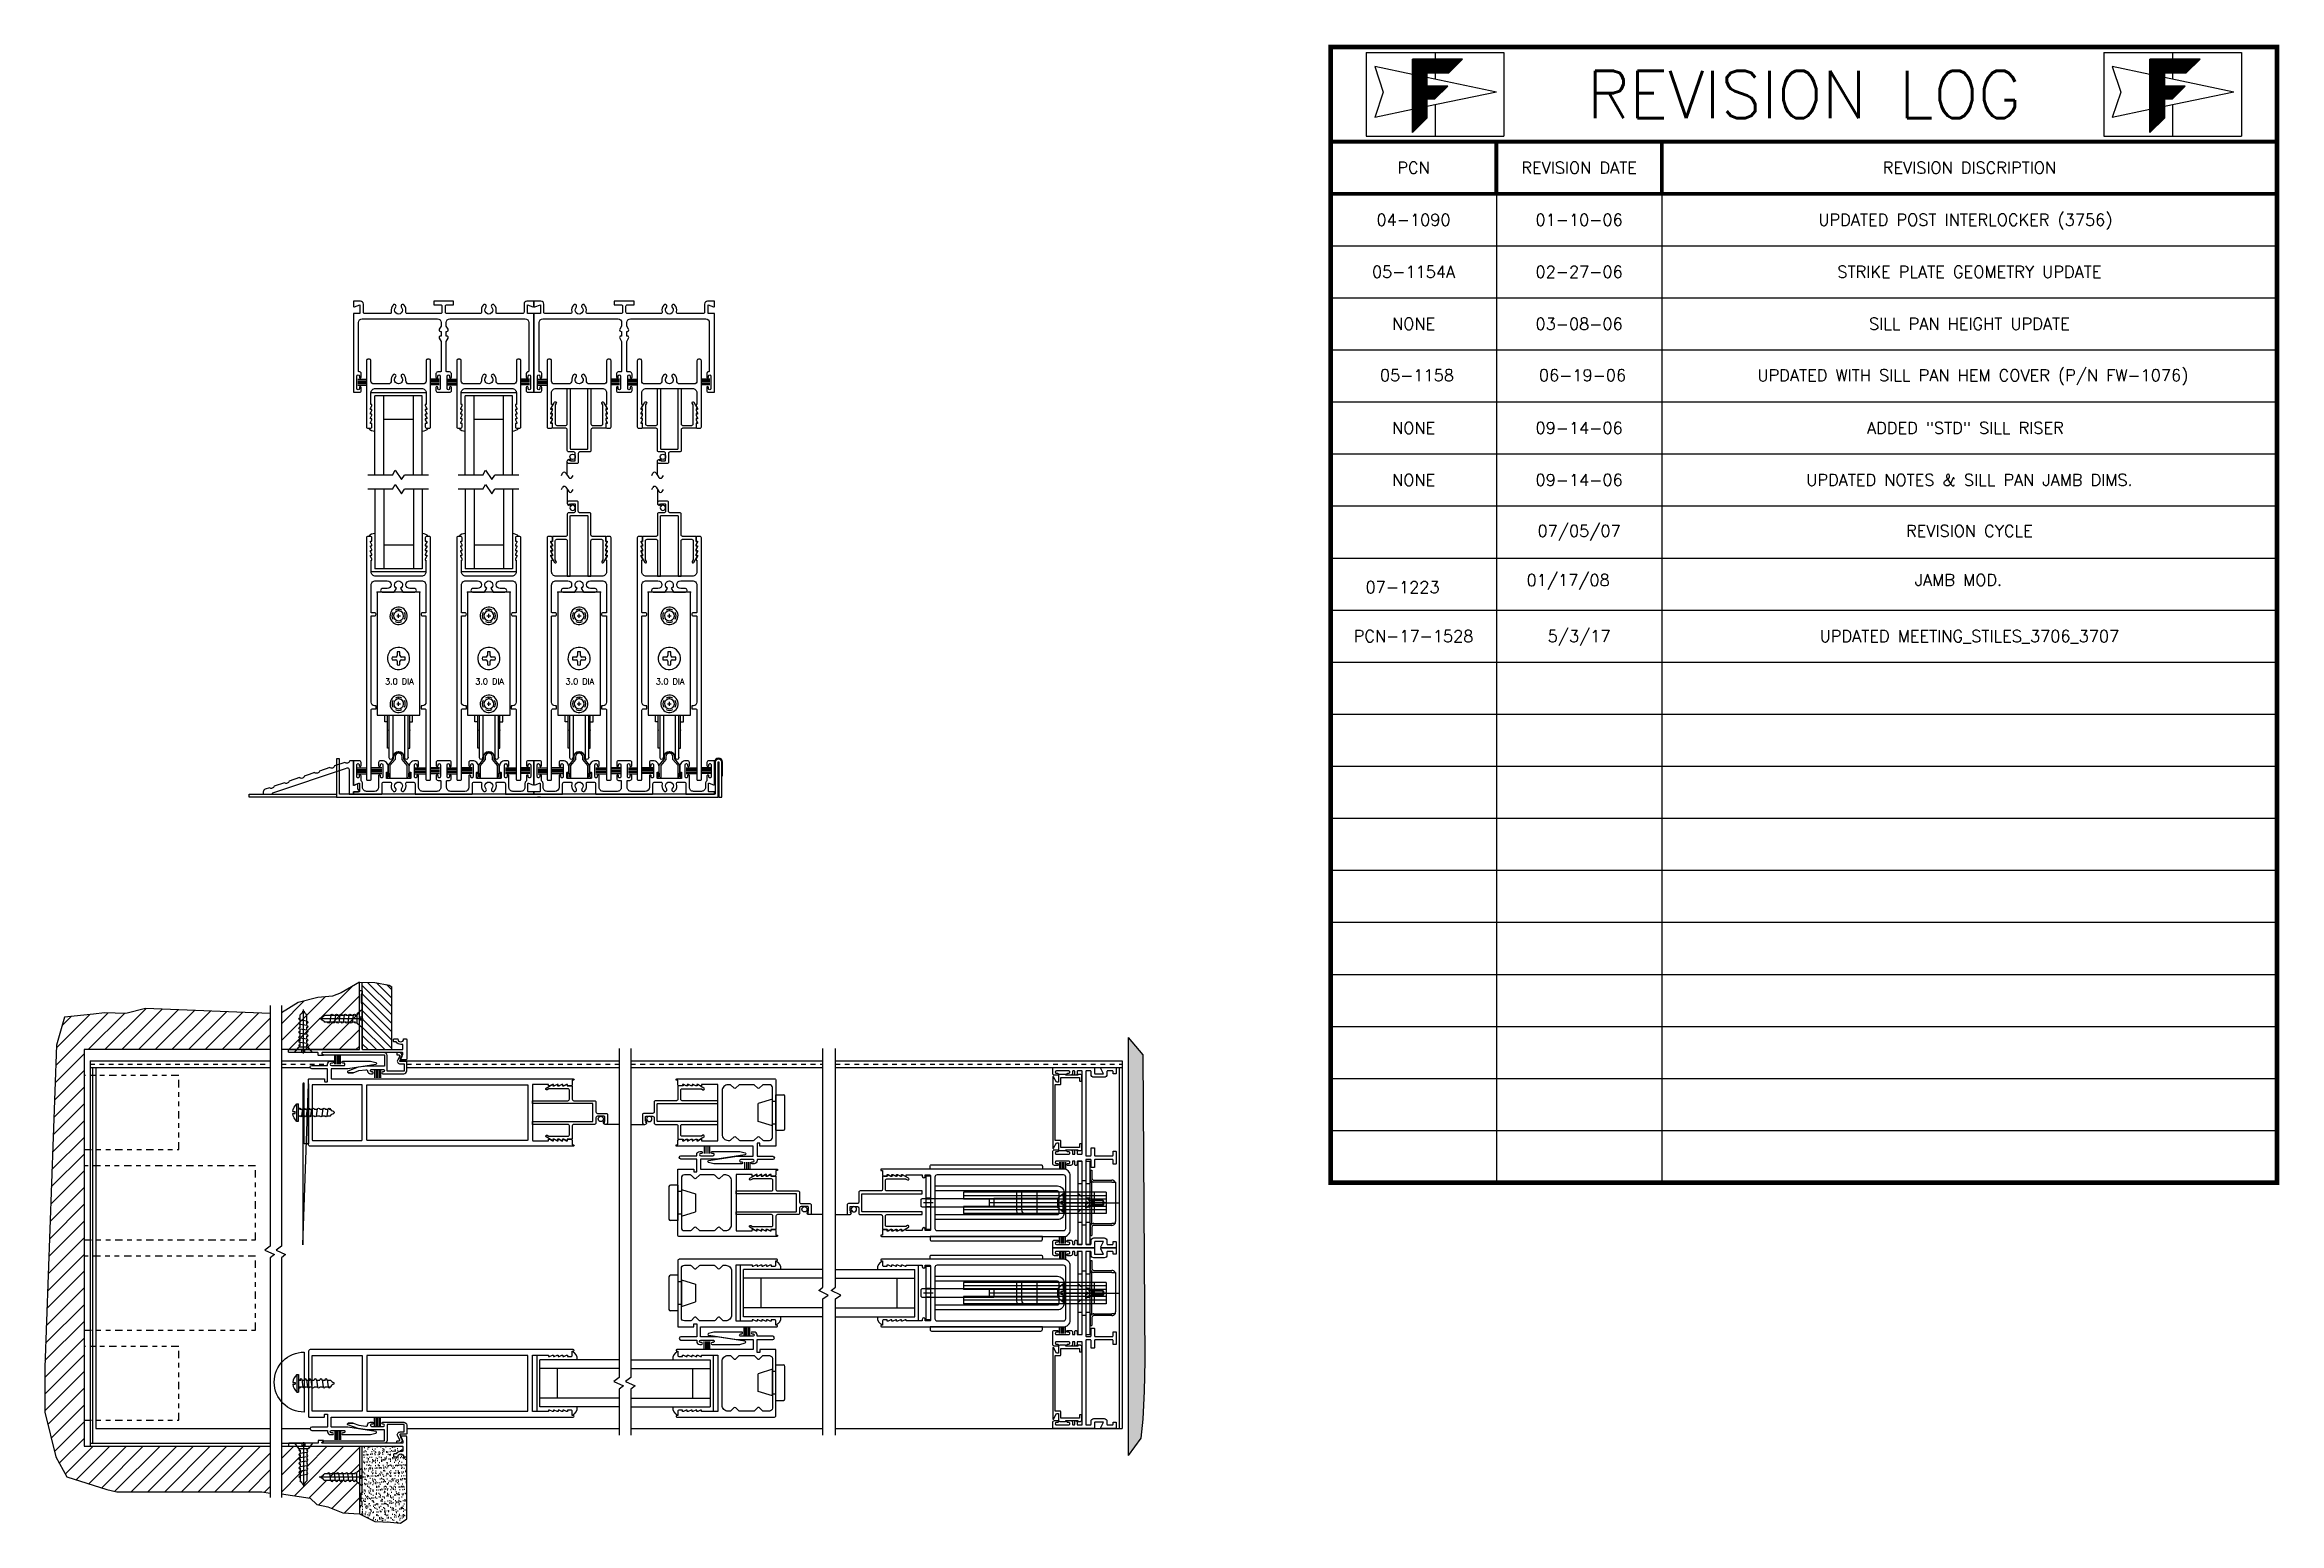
# Model space of a CAD drawing. Extents: x -91 to 134, y -79 to 25.
# Drawn here: x -10.24 to 36.99, y -6.6 to 24.65 of the extents above; entities that cross this region are included whole.
import ezdxf
from ezdxf.enums import TextEntityAlignment as Align

# ---------------------------------------------------------------- set-up
doc = ezdxf.new("R2010")
doc.units = 0
doc.header["$LTSCALE"] = 0.25
doc.header["$MEASUREMENT"] = 0
doc.linetypes.add('HIDDEN', pattern=[0.375, 0.25, -0.125])
doc.linetypes.add('PHANTOM2', pattern=[1.25, 0.625, -0.125, 0.125, -0.125, 0.125, -0.125])
doc.layers.get('0').update_dxf_attribs({"linetype": 'CONTINUOUS'})
for name, color, linetype in [('ALUM-RED', 1, 'CONTINUOUS'), ('FRAME', 1, 'CONTINUOUS'), ('GLASS-VINYL', 7, 'CONTINUOUS'), ('HEM COVER', 4, 'CONTINUOUS'), ('MISC', 7, 'CONTINUOUS'), ('POCKET-CLOSER', 1, 'CONTINUOUS'), ('REVISION LOG', 7, 'CONTINUOUS'), ('RISER', 7, 'CONTINUOUS'), ('SASH', 5, 'CONTINUOUS'), ('SEAL', 7, 'CONTINUOUS'), ('SILL-PAN', 7, 'CONTINUOUS'), ('STRIKE', 7, 'CONTINUOUS'), ('TITLE_BLOCK', 7, 'CONTINUOUS'), ('VENT', 5, 'CONTINUOUS')]:
    doc.layers.add(name, color=color, linetype=linetype)
doc.styles.get("Standard").update_dxf_attribs({"font": 'simplex.shx'})

msp = doc.modelspace()

# ---------------------------------------------------------------- texts
at = {"layer": 'REVISION LOG'}
for s, height, p in [('REVISION LOG', 1, (26.944, 23.598)), ('PCN', 0.25, (18.694, 22.048)), ('REVISION DATE', 0.25, (22.194, 22.048)), ('REVISION DISCRIPTION', 0.25, (30.444, 22.048)), ('04-1090', 0.25, (18.694, 20.948)), ('01-10-06', 0.25, (22.194, 20.948)), ('UPDATED POST INTERLOCKER (3756) ', 0.25, (30.444, 20.948)), ('05-1154A', 0.25, (18.694, 19.848)), ('02-27-06', 0.25, (22.194, 19.848)), ('STRIKE PLATE GEOMETRY UPDATE', 0.25, (30.444, 19.848)), ('NONE', 0.25, (18.694, 18.748)), ('03-08-06', 0.25, (22.194, 18.748)), ('SILL PAN HEIGHT UPDATE', 0.25, (30.444, 18.748)), ('05-1158', 0.25, (18.766, 17.66)), ('06-19-06', 0.25, (22.266, 17.66)), ('UPDATED WITH SILL PAN HEM COVER (P/N FW-1076)', 0.25, (30.516, 17.66)), ('NONE', 0.25, (18.694, 16.548)), ('09-14-06', 0.25, (22.194, 16.548)), ('ADDED "STD" SILL RISER ', 0.25, (30.444, 16.548)), ('NONE', 0.25, (18.694, 15.448)), ('09-14-06', 0.25, (22.194, 15.448)), ('UPDATED NOTES & SILL PAN JAMB DIMS.', 0.25, (30.444, 15.448)), ('07/05/07', 0.25, (22.194, 14.371)), ('REVISION CYCLE', 0.25, (30.444, 14.371)), ('07-1223', 0.25, (18.462, 13.183)), ('01/17/08', 0.25, (21.962, 13.333)), ('JAMB MOD.', 0.25, (30.212, 13.335)), ('5/3/17', 0.25, (22.194, 12.148)), ('PCN-17-1528', 0.25, (18.694, 12.148)), ('UPDATED MEETING_STILES_3706_3707', 0.25, (30.444, 12.148))]:
    msp.add_text(s, height=height, dxfattribs=at).set_placement(p, align=Align.MIDDLE_CENTER)

# ---------------------------------------------------------------- blocks, each defined once
blk = doc.blocks.new('3004 STD TOP-RAIL')
at = {"color": 5}
blk.add_lwpolyline([(-0.116, 0.106), (-0.116, 0.106, 0.216769), (-0.156, -0.018, -0.448133), (-0.218, -0.087), (-0.521, -0.087, -0.414214), (-0.583, -0.025), (-0.583, 0.405, 0.414214), (-0.614, 0.436), (-0.646, 0.436, 0.414214), (-0.677, 0.405), (-0.677, -0.993, 0.414214), (-0.646, -1.024), (-0.596, -1.024, 0.414214), (-0.565, -0.993), (-0.565, -0.924), (-0.595, -0.924), (-0.595, -0.904), (-0.565, -0.844), (-0.565, -0.824), (-0.595, -0.824), (-0.595, -0.804), (-0.565, -0.744), (-0.565, -0.724), (-0.595, -0.724), (-0.595, -0.704), (-0.565, -0.644), (-0.565, -0.624), (-0.595, -0.624), (-0.595, -0.604), (-0.565, -0.544), (-0.565, -0.524), (-0.583, -0.524), (-0.583, -0.275, -0.414214), (-0.489, -0.181), (0, -0.181), (0.489, -0.181, -0.414214), (0.583, -0.275), (0.583, -0.524), (0.565, -0.524), (0.565, -0.544), (0.595, -0.604), (0.595, -0.624), (0.565, -0.624), (0.565, -0.644), (0.595, -0.704), (0.595, -0.724), (0.565, -0.724), (0.565, -0.744), (0.595, -0.804), (0.595, -0.824), (0.565, -0.824), (0.565, -0.844), (0.595, -0.904), (0.595, -0.924), (0.565, -0.924), (0.565, -0.993, 0.414214), (0.596, -1.024), (0.646, -1.024, 0.414214), (0.677, -0.993), (0.677, 0.405, 0.414214), (0.646, 0.436), (0.614, 0.436, 0.414214), (0.583, 0.405), (0.583, -0.025, -0.414214), (0.521, -0.087), (0.218, -0.087, -0.448133), (0.156, -0.018, 0.216769), (0.116, 0.106, 0.999998), (0.062, 0.057, -0.651692), (0, -0.084, -0.651692), (-0.062, 0.057, 0.999998), (-0.116, 0.106), (-0.116, 0.106)], format="xyb", dxfattribs=at)
blk = doc.blocks.new('3742 2-track Sill')
blk.add_lwpolyline([(3.539, 0.052), (3.441, 0.052), (3.371, 0.052, -0.414214), (3.286, 0.137), (3.286, 0.324), (3.286, 0.378, 0.414214), (3.266, 0.398), (3.265, 0.398, 0.414214), (3.246, 0.379), (3.246, 0.363, -0.414214), (3.221, 0.338), (3.22, 0.338, -0.414214), (3.196, 0.363), (3.196, 0.614, -0.414214), (3.22, 0.638), (3.221, 0.638, -0.414214), (3.246, 0.614), (3.246, 0.598, 0.414214), (3.265, 0.578), (3.266, 0.578, 0.414214), (3.286, 0.598), (3.286, 0.66, 0.414214), (3.246, 0.7), (3.213, 0.7), (3.206, 0.7, 0.414214), (3.081, 0.575), (3.081, 0.47, 0.414214), (3.091, 0.46), (3.111, 0.46, -0.414214), (3.121, 0.45), (3.121, 0.335, -0.414214), (3.111, 0.325), (2.613, 0.325, -0.414214), (2.603, 0.335), (2.603, 0.45, -0.414214), (2.613, 0.46), (2.633, 0.46, 0.414214), (2.643, 0.47), (2.643, 0.575, 0.414214), (2.518, 0.7), (2.501, 0.7), (2.478, 0.7, 0.414214), (2.438, 0.66), (2.438, 0.598, 0.414214), (2.458, 0.578), (2.459, 0.578, 0.414214), (2.478, 0.598), (2.478, 0.614, -0.414214), (2.502, 0.638), (2.503, 0.638, -0.414214), (2.528, 0.614), (2.528, 0.363, -0.414214), (2.503, 0.338), (2.502, 0.338, -0.414214), (2.478, 0.363), (2.478, 0.379, 0.414214), (2.459, 0.398), (2.458, 0.398, 0.414214), (2.438, 0.378), (2.438, 0.324), (2.438, 0.14, -0.406851), (2.353, 0.052), (2.298, 0.052), (2.231, 0.052), (2.055, 0.052, -0.414214), (1.97, 0.137), (1.97, 0.175), (1.97, 0.274, -0.414214), (1.98, 0.284), (2.028, 0.284, 0.414214), (2.068, 0.324), (2.068, 0.378, 0.414214), (2.048, 0.398), (2.047, 0.398, 0.414214), (2.028, 0.379), (2.028, 0.363, -0.414214), (2.003, 0.338), (2.002, 0.338, -0.414214), (1.978, 0.363), (1.978, 0.614, -0.414214), (2.002, 0.638), (2.003, 0.638, -0.414214), (2.028, 0.614), (2.028, 0.598, 0.414214), (2.047, 0.578), (2.048, 0.578, 0.414214), (2.068, 0.598), (2.068, 0.66, 0.414214), (2.028, 0.7), (1.947, 0.7), (1.869, 0.7), (1.788, 0.7, 0.414214), (1.748, 0.66), (1.748, 0.598, 0.414214), (1.768, 0.578), (1.769, 0.578, 0.414214), (1.788, 0.598), (1.788, 0.614, -0.414214), (1.812, 0.638), (1.813, 0.638, -0.414214), (1.838, 0.614), (1.838, 0.363, -0.414214), (1.813, 0.338), (1.812, 0.338, -0.414214), (1.788, 0.363), (1.788, 0.379, 0.414214), (1.769, 0.398), (1.768, 0.398, 0.414214), (1.748, 0.378), (1.748, 0.324, 0.414214), (1.788, 0.284), (1.836, 0.284, -0.414214), (1.846, 0.274), (1.846, 0.175), (1.846, 0.137, -0.414214), (1.761, 0.052), (1.566, 0.052), (1.494, 0.052), (1.463, 0.052, -0.414214), (1.378, 0.137), (1.378, 0.324), (1.378, 0.378, 0.414214), (1.358, 0.398), (1.357, 0.398, 0.414214), (1.338, 0.379), (1.338, 0.363, -0.414214), (1.313, 0.338), (1.312, 0.338, -0.414214), (1.288, 0.363), (1.288, 0.614, -0.414214), (1.312, 0.638), (1.313, 0.638, -0.414214), (1.338, 0.614), (1.338, 0.598, 0.414214), (1.357, 0.578), (1.358, 0.578, 0.414214), (1.378, 0.598), (1.378, 0.66, 0.414214), (1.338, 0.7), (1.305, 0.7), (1.298, 0.7, 0.414214), (1.173, 0.575), (1.173, 0.47, 0.414214), (1.183, 0.46), (1.203, 0.46, -0.414214), (1.213, 0.45), (1.213, 0.335, -0.414214), (1.203, 0.325), (0.705, 0.325, -0.414214), (0.695, 0.335), (0.695, 0.45, -0.414214), (0.705, 0.46), (0.725, 0.46, 0.414214), (0.735, 0.47), (0.735, 0.575, 0.414214), (0.61, 0.7), (0.593, 0.7), (0.57, 0.7, 0.414214), (0.53, 0.66), (0.53, 0.598, 0.414214), (0.55, 0.578), (0.551, 0.578, 0.414214), (0.57, 0.598), (0.57, 0.614, -0.414214), (0.594, 0.638), (0.595, 0.638, -0.414214), (0.62, 0.614), (0.62, 0.363, -0.414214), (0.595, 0.338), (0.594, 0.338, -0.414214), (0.57, 0.363), (0.57, 0.379, 0.414214), (0.551, 0.398), (0.55, 0.398, 0.414214), (0.53, 0.378), (0.53, 0.324), (0.53, 0.14, -0.406851), (0.445, 0.052), (0.369, 0.052), (0.277, 0.052, -0.414214), (0.192, 0.137), (0.192, 0.215, 0.250492), (0.16, 0.275), (0.16, 0.378, 0.414214), (0.14, 0.398), (0.139, 0.398, 0.414214), (0.12, 0.379), (0.12, 0.363, -0.414214), (0.095, 0.338), (0.094, 0.338, -0.414214), (0.07, 0.363), (0.07, 0.614, -0.414214), (0.094, 0.638), (0.095, 0.638, -0.414214), (0.12, 0.614), (0.12, 0.598, 0.414214), (0.139, 0.578), (0.14, 0.578, 0.414214), (0.16, 0.598), (0.16, 0.66, 0.414214), (0.12, 0.7), (0.01, 0.7, 0.414214), (0, 0.69), (0, 0.292), (0, 0.202, 0.528549), (0.022, 0.188), (0.116, 0.225, -0.528549), (0.13, 0.215), (0.13, 0.054, -0.414214), (0.12, 0.044), (0.01, 0.044, 0.414214), (0, 0.034), (0, 0, 0.414214), (0.01, -0.01), (0.365, -0.01), (0.436, -0.01), (0.585, -0.01, 0.414214), (0.605, 0.01), (0.605, 0.21, -0.414214), (0.645, 0.25), (0.695, 0.25), (0.772, 0.25, -0.499657), (0.801, 0.21, 0.259642), (0.836, 0.06, 1), (0.892, 0.11, -2.247229), (1.016, 0.11, 1), (1.072, 0.06, 0.259642), (1.107, 0.21, -0.499657), (1.136, 0.25), (1.204, 0.25), (1.263, 0.25, -0.414214), (1.303, 0.21), (1.303, 0, 0.414214), (1.313, -0.01), (1.467, -0.01), (1.503, -0.01), (2.298, -0.01), (2.344, -0.01), (2.493, -0.01, 0.414214), (2.513, 0.01), (2.513, 0.21, -0.414214), (2.553, 0.25), (2.603, 0.25), (2.68, 0.25, -0.499657), (2.709, 0.21, 0.259642), (2.744, 0.06, 1), (2.8, 0.11, -2.247229), (2.924, 0.11, 1), (2.98, 0.06, 0.259642), (3.015, 0.21, -0.499657), (3.044, 0.25), (3.112, 0.25), (3.171, 0.25, -0.414214), (3.211, 0.21), (3.211, 0, 0.414214), (3.221, -0.01), (3.375, -0.01), (3.471, -0.01), (3.806, -0.01, 0.414214), (3.816, 0), (3.816, 0.034, 0.414214), (3.806, 0.044), (3.696, 0.044, -0.414214), (3.686, 0.054), (3.686, 0.215, -0.528549), (3.7, 0.225), (3.794, 0.188, 0.528549), (3.816, 0.202), (3.816, 0.292), (3.816, 0.69, 0.414214), (3.806, 0.7), (3.696, 0.7, 0.414214), (3.656, 0.66), (3.656, 0.598, 0.414214), (3.675, 0.578), (3.676, 0.578, 0.414214), (3.696, 0.598), (3.696, 0.614, -0.414214), (3.72, 0.638), (3.721, 0.638, -0.414214), (3.746, 0.614), (3.746, 0.363, -0.414214), (3.721, 0.338), (3.72, 0.338, -0.414214), (3.696, 0.363), (3.696, 0.379, 0.414214), (3.676, 0.398), (3.676, 0.398, 0.414214), (3.656, 0.378), (3.656, 0.275, 0.250492), (3.624, 0.215), (3.624, 0.137, -0.414214)], format="xyb", close=True)
blk = doc.blocks.new('2-track head')
blk.add_lwpolyline([(1.983, -0.752), (1.983, -0.491, -1), (2.033, -0.491), (2.033, -0.509, 1), (2.073, -0.509), (2.073, -0.452, 0.348676), (2.033, -0.398), (1.973, -0.398, -0.414214), (1.963, -0.388), (1.963, 0.245), (2.001, 0.31, 0.57735), (1.975, 0.356), (1.963, 0.356), (1.963, 0.455), (1.975, 0.455, 0.57735), (2.001, 0.5), (1.963, 0.566), (1.963, 0.646, -0.414214), (2.038, 0.721), (3.631, 0.721, -0.414214), (3.706, 0.646), (3.706, -0.386, -0.373445), (3.697, -0.396, 0.383001), (3.651, -0.452), (3.651, -0.509, 1), (3.691, -0.509), (3.691, -0.491, -1), (3.741, -0.491), (3.741, -0.752, -1), (3.691, -0.752), (3.691, -0.729, 1), (3.651, -0.729), (3.651, -0.791, 0.414214), (3.691, -0.832), (3.816, -0.832), (3.816, 0.831), (3.681, 0.831), (3.681, 1.019), (3.794, 0.975, 0.528549), (3.816, 0.99), (3.816, 1.094), (3.668, 1.094, 0.414214), (3.606, 1.032), (3.606, 0.862, -0.414214), (3.575, 0.831), (3.045, 0.831, -0.485225), (3.015, 0.87, 0.248879), (2.978, 1.012, 1), (2.924, 0.963, -2.265582), (2.8, 0.963, 1), (2.746, 1.012, 0.248879), (2.709, 0.87, -0.485225), (2.679, 0.831), (1.976, 0.831, -0.414214), (1.945, 0.862), (1.945, 0.988, -0.414214), (1.976, 1.019), (2.118, 1.019), (2.118, 1.094), (1.698, 1.094), (1.698, 1.019), (1.84, 1.019, -0.414214), (1.871, 0.988), (1.871, 0.862, -0.414214), (1.84, 0.831), (1.137, 0.831, -0.485225), (1.107, 0.87, 0.248879), (1.07, 1.012, 1), (1.016, 0.963, -2.265582), (0.892, 0.963, 1), (0.838, 1.012, 0.248879), (0.801, 0.87, -0.485225), (0.771, 0.831), (0.241, 0.831, -0.414214), (0.21, 0.862), (0.21, 1.032, 0.414214), (0.148, 1.094), (0, 1.094), (0, 0.99, 0.528549), (0.022, 0.975), (0.135, 1.019), (0.135, 0.831), (0, 0.831), (0, -0.832), (0.125, -0.832, 0.414214), (0.165, -0.791), (0.165, -0.729, 1), (0.125, -0.729), (0.125, -0.752, -1), (0.075, -0.752), (0.075, -0.491, -1), (0.125, -0.491), (0.125, -0.509, 1), (0.165, -0.509), (0.165, -0.438, 0.443866), (0.121, -0.398, -0.443866), (0.11, -0.388), (0.11, 0.646, -0.414214), (0.185, 0.721), (1.778, 0.721, -0.414214), (1.853, 0.646), (1.853, 0.566), (1.815, 0.5, 0.57735), (1.841, 0.455), (1.853, 0.455), (1.853, 0.356), (1.841, 0.356, 0.57735), (1.815, 0.31), (1.853, 0.245), (1.853, -0.388, -0.414214), (1.843, -0.398), (1.783, -0.398, 0.348676), (1.743, -0.452), (1.743, -0.509, 1), (1.783, -0.509), (1.783, -0.491, -1), (1.833, -0.491), (1.833, -0.752, -1), (1.783, -0.752), (1.783, -0.729, 1), (1.743, -0.729), (1.743, -0.791, 0.414214), (1.783, -0.832), (1.908, -0.832), (2.033, -0.832, 0.414214), (2.073, -0.791), (2.073, -0.729, 1), (2.033, -0.729), (2.033, -0.752, -1)], format="xyb", close=True)
blk = doc.blocks.new('A$C72B7364F')
at = {"linetype": 'Continuous'}
for p, q in [((0, 0.052), (0.013, 0.052)), ((0, 0.042), (0.013, 0.042)), ((0.013, 0.052), (0.013, 0.042)), ((0.022, 0.093), (0.031, 0.093)), ((0.022, 0.093), (0.022, 0)), ((0.031, 0.093), (0.031, 0)), ((0.031, 0.064), (0.043, 0.064)), ((0.036, 0.029), (0.054, 0.029)), ((0.049, 0.065), (0.054, 0.028)), ((0.049, 0.064), (0.066, 0.064)), ((0.06, 0.029), (0.077, 0.029)), ((0.072, 0.065), (0.078, 0.028)), ((0.072, 0.064), (0.09, 0.064)), ((0.084, 0.029), (0.101, 0.029)), ((0.096, 0.065), (0.101, 0.028)), ((0.096, 0.064), (0.113, 0.064)), ((0.113, 0.029), (0.131, 0.029)), ((0.125, 0.065), (0.131, 0.028)), ((0.125, 0.064), (0.143, 0.064)), ((0.143, 0.029), (0.16, 0.029)), ((0.155, 0.065), (0.16, 0.028)), ((0.155, 0.064), (0.173, 0.064)), ((0.17, 0.029), (0.187, 0.029)), ((0.182, 0.065), (0.187, 0.028)), ((0.182, 0.064), (0.199, 0.064)), ((0.193, 0.029), (0.199, 0.029)), ((0.219, 0.045), (0.219, 0.048)), ((0.022, 0), (0.031, 0))]:
    blk.add_line(p, q, dxfattribs=at)
for centre, radius, start, end in [((0.06, 0.047), 0.0599, 128.718, 175.226), ((0.06, 0.047), 0.0599, 184.774, 231.282), ((0.036, 0.029), 0.00611, 212.4827, 0), ((0.043, 0.064), 0.00611, 0, 180), ((0.06, 0.029), 0.00611, 180, 0), ((0.06, 0.029), 0.00611, 180, 0), ((0.066, 0.064), 0.00611, 0, 180), ((0.084, 0.029), 0.00611, 180, 0), ((0.09, 0.064), 0.00611, 0, 180), ((0.107, 0.029), 0.00611, 180, 0), ((0.107, 0.029), 0.00611, 180, 0), ((0.119, 0.064), 0.00611, 0, 180), ((0.137, 0.029), 0.00611, 180, 0), ((0.137, 0.029), 0.00611, 180, 0), ((0.149, 0.064), 0.00611, 0, 180), ((0.166, 0.029), 0.00611, 180, 0), ((0.166, 0.029), 0.00611, 180, 0), ((0.176, 0.064), 0.00611, 0, 180), ((0.193, 0.029), 0.00611, 180, 0), ((0.23, 0.086), 0.038, 215.4362, 249.2949), ((0.23, 0.007), 0.038, 110.7051, 144.5638), ((0.216, 0.048), 0.00249, 0, 78.2349), ((0.216, 0.045), 0.00249, 281.7651, 0)]:
    blk.add_arc(centre, radius, start, end, dxfattribs=at)
blk = doc.blocks.new('A$C1D443341')
for p, q in [((0, 0.719), (0, 0.031)), ((0.188, 0.75), (0.031, 0.75)), ((0.188, 0.75), (0.188, 0)), ((0.264, 0.615), (0.188, 0.615)), ((0.264, 0.656), (0.562, 0.563)), ((0.264, 0.656), (0.264, 0.094)), ((0.562, 0.563), (0.562, 0.187)), ((0.188, 0), (0.031, 0)), ((0.264, 0.135), (0.188, 0.135)), ((0.264, 0.094), (0.562, 0.187))]:
    blk.add_line(p, q)
for centre, start, end in [((0.031, 0.719), 90, 180), ((0.031, 0.031), 180, 270)]:
    blk.add_arc(centre, 0.031, start, end)
blk = doc.blocks.new('3766 SCREEN ADAPTER')
blk.add_line((0.25, 1.836), (0.25, 1.544))
blk.add_lwpolyline([(0.21, 1.528), (0.18, 1.498), (0.18, 1.528), (0.09, 1.528, 0.414214), (0.08, 1.518), (0.08, 1.373, 0.414214), (0.11, 1.343), (0.22, 1.343, -0.414214), (0.25, 1.313), (0.25, 0.873, 0.414214), (0.28, 0.843), (0.555, 0.843, -0.414214), (0.565, 0.833), (0.565, 0.733), (0.59, 0.733), (0.59, 0.718), (0.565, 0.663), (0.565, 0.633), (0.59, 0.633), (0.59, 0.618), (0.565, 0.563), (0.565, 0.533), (0.59, 0.533), (0.59, 0.518), (0.565, 0.463), (0.565, 0.433), (0.59, 0.433), (0.59, 0.418), (0.517, 0.291, -1), (0.482, 0.311), (0.502, 0.345, 0.131652), (0.503, 0.35), (0.503, 0.75, 0.414214), (0.472, 0.781), (0.28, 0.781, 0.414214), (0.25, 0.751), (0.25, 0), (0.188, 0), (0.188, 1.271, 0.414214), (0.178, 1.281), (-0.178, 1.281, 0.414214), (-0.188, 1.271), (-0.188, 0), (-0.25, 0), (-0.25, 0.751, 0.414214), (-0.28, 0.781), (-0.472, 0.781, 0.414214), (-0.503, 0.75), (-0.503, 0.35, 0.131652), (-0.502, 0.345), (-0.482, 0.311, -1), (-0.517, 0.291), (-0.59, 0.418), (-0.59, 0.433), (-0.565, 0.433), (-0.565, 0.463), (-0.59, 0.518), (-0.59, 0.533), (-0.565, 0.533), (-0.565, 0.563), (-0.59, 0.618), (-0.59, 0.633), (-0.565, 0.633), (-0.565, 0.663), (-0.59, 0.718), (-0.59, 0.733), (-0.565, 0.733), (-0.565, 0.833, -0.414214), (-0.555, 0.843), (-0.28, 0.843, 0.414214), (-0.25, 0.873), (-0.25, 1.313, -0.414214), (-0.22, 1.343), (-0.012, 1.343, 0.414214), (0.018, 1.373), (0.018, 1.56, -0.414214), (0.048, 1.59), (0.21, 1.59, -0.414214), (0.25, 1.55), (0.25, 1.538, -0.414214), (0.21, 1.498)], format="xyb", close=True)
blk.add_circle((0.136, 1.446), 0.0563)
blk = doc.blocks.new('FW1020 STD SILL')
blk.add_lwpolyline([(0.075, 0.457, 1), (-0.075, 0.457), (-0.075, 0.402), (-0.184, 0.272), (-0.184, 0.03, -1), (-0.244, 0.03), (-0.244, 0.109), (-0.214, 0.109), (-0.214, 0.027), (-0.214, 0.283), (-0.105, 0.413), (-0.105, 0.457, -1), (0.105, 0.457), (0.105, 0.413), (0.214, 0.283), (0.214, 0.027), (0.214, 0.109), (0.244, 0.109), (0.244, 0.03, -1), (0.184, 0.03), (0.184, 0.272), (0.075, 0.402)], format="xyb", close=True)
blk = doc.blocks.new('3710 Jamb Filler')
blk.add_lwpolyline([(-0.12, 0.774, 0.414214), (-0.15, 0.804), (-0.27, 0.804, 0.414214), (-0.28, 0.794), (-0.28, 0.789), (-0.53, 0.789), (-0.53, 0.794, 0.414214), (-0.54, 0.804), (-0.585, 0.804, 0.414214), (-0.615, 0.774), (-0.615, 0.674, 0.414214), (-0.605, 0.664), (-0.575, 0.664, 0.414214), (-0.565, 0.674), (-0.565, 0.739), (-0.17, 0.739), (-0.17, 0.601, 0.414214), (-0.16, 0.591), (-0.05, 0.591), (-0.05, -0.591), (-0.16, -0.591, 0.414214), (-0.17, -0.601), (-0.17, -0.739), (-0.565, -0.739), (-0.565, -0.674, 0.414214), (-0.575, -0.664), (-0.605, -0.664, 0.414214), (-0.615, -0.674), (-0.615, -0.774, 0.414214), (-0.585, -0.804), (-0.54, -0.804, 0.414214), (-0.53, -0.794), (-0.53, -0.789), (-0.28, -0.789), (-0.28, -0.794, 0.414214), (-0.27, -0.804), (-0.15, -0.804, 0.414214), (-0.12, -0.774), (-0.12, -0.641), (-0.084, -0.641), (-0.019, -0.754, 0.767327), (0, -0.749), (0, 0.749, 0.767327), (-0.019, 0.754), (-0.084, 0.641), (-0.12, 0.641)], format="xyb", close=True)
blk = doc.blocks.new('3027 MAMMOTH B-RAIL')
at = {"color": 0}
blk.add_lwpolyline([(0.475, -0.624, 0.414214), (0.506, -0.655), (0.57, -0.655, -0.414214), (0.58, -0.665), (0.58, -2.484, -0.414214), (0.508, -2.556), (0.475, -2.556), (0.475, -2.618), (0.549, -2.618, -0.414214), (0.58, -2.649), (0.58, -4.116, 0.414214), (0.59, -4.126), (0.667, -4.126, 0.414214), (0.677, -4.116), (0.677, 0.993, 0.414214), (0.646, 1.024), (0.596, 1.024, 0.414214), (0.565, 0.993), (0.565, 0.924), (0.595, 0.924), (0.595, 0.904), (0.565, 0.844), (0.565, 0.824), (0.595, 0.824), (0.595, 0.804), (0.565, 0.744), (0.565, 0.724), (0.595, 0.724), (0.595, 0.704), (0.565, 0.644), (0.565, 0.624), (0.595, 0.624), (0.595, 0.604), (0.565, 0.544), (0.565, 0.524), (0.58, 0.524), (0.58, 0.275, -0.414214), (0.486, 0.181), (-0.486, 0.181, -0.414214), (-0.58, 0.275), (-0.58, 0.524), (-0.565, 0.524), (-0.565, 0.544), (-0.595, 0.604), (-0.595, 0.624), (-0.565, 0.624), (-0.565, 0.644), (-0.595, 0.704), (-0.595, 0.724), (-0.565, 0.724), (-0.565, 0.744), (-0.595, 0.804), (-0.595, 0.824), (-0.565, 0.824), (-0.565, 0.844), (-0.595, 0.904), (-0.595, 0.924), (-0.565, 0.924), (-0.565, 0.993, 0.414214), (-0.596, 1.024), (-0.646, 1.024, 0.414214), (-0.677, 0.993), (-0.677, -4.116, 0.414214), (-0.667, -4.126), (-0.59, -4.126, 0.414214), (-0.58, -4.116), (-0.58, -2.649, -0.414214), (-0.549, -2.618), (-0.475, -2.618), (-0.475, -2.556), (-0.508, -2.556, -0.414214), (-0.58, -2.484), (-0.58, -0.665, -0.414214), (-0.57, -0.655), (-0.506, -0.655, 0.414214), (-0.475, -0.624, 0.414214), (-0.506, -0.593), (-0.57, -0.593, -0.414214), (-0.58, -0.583), (-0.58, -0.007, -0.414214), (-0.486, 0.087), (-0.241, 0.087, -1), (-0.241, -0.081), (-0.343, -0.081, 1), (-0.343, -0.156), (-0.09, -0.156), (-0.042, -0.073, -3.732051), (0.042, -0.073), (0.09, -0.156), (0.342, -0.156, 1), (0.342, -0.081), (0.241, -0.081, -1), (0.241, 0.087), (0.486, 0.087, -0.414214), (0.58, -0.007), (0.58, -0.583, -0.414214), (0.57, -0.593), (0.506, -0.593, 0.414214)], format="xyb", close=True, dxfattribs=at)
blk = doc.blocks.new('Roller Assy 3p0 Dia - Side(EX)')
at = {"color": 7}
for p, q in [((-0.45, 0), (-0.45, -2.6)), ((0.45, 0), (-0.45, 0)), ((0.45, -2.6), (0.45, 0)), ((-0.06, -1.37), (-0.137, -1.37)), ((-0.03, -1.263), (-0.03, -1.34)), ((0.03, -1.34), (0.03, -1.263)), ((0.137, -1.37), (0.06, -1.37)), ((-0.137, -1.43), (-0.06, -1.43)), ((-0.03, -1.46), (-0.03, -1.537)), ((0.03, -1.537), (0.03, -1.46)), ((0.06, -1.43), (0.137, -1.43)), ((-0.45, -2.6), (0.45, -2.6)), ((-0.293, -2.74), (-0.293, -2.6)), ((-0.231, -2.74), (-0.293, -2.74)), ((0.235, -2.74), (0.297, -2.74)), ((0.297, -2.74), (0.297, -2.6))]:
    blk.add_line(p, q, dxfattribs=at)
at = {"linetype": 'Continuous'}
for p, q in [((0.001, -0.54), (0.001, -0.46)), ((-0.039, -0.5), (0.041, -0.5)), ((-0.038, -2.36), (0.042, -2.36)), ((0.002, -2.4), (0.002, -2.32))]:
    blk.add_line(p, q, dxfattribs=at)
for p, q in [((-0.233, -3.294), (-0.233, -2.6)), ((-0.202, -2.6), (-0.202, -3.492)), ((-0.124, -2.6), (-0.124, -3.494)), ((0.126, -2.6), (0.126, -3.494)), ((0.204, -3.492), (0.204, -2.6)), ((0.235, -3.294), (0.235, -2.6)), ((-0.202, -3.294), (-0.233, -3.294)), ((0.204, -3.294), (0.235, -3.294))]:
    blk.add_line(p, q)
at = {"color": 7}
for centre, radius, start, end in [((0.001, -0.5), 0.183, 106.169, 106.1378), ((0.001, -0.5), 0.105, 131.0231, 130.9828), ((0, -1.4), 0.235, 117.4668, 117.4309), ((0, -1.4), 0.14, 167.6505, 192.3495), ((-0.06, -1.34), 0.03, 270, 0), ((0, -1.4), 0.14, 77.6505, 102.3495), ((0.06, -1.34), 0.03, 180, 270), ((0, -1.4), 0.14, 347.6505, 12.3495), ((-0.06, -1.46), 0.03, 0, 90), ((0, -1.4), 0.14, 257.6505, 282.3495), ((0.06, -1.46), 0.03, 90, 180), ((0.002, -2.36), 0.183, 106.169, 106.1378), ((0.002, -2.36), 0.105, 131.0231, 130.9828)]:
    blk.add_arc(centre, radius, start, end, dxfattribs=at)
at = {"color": 7, "linetype": 'Continuous'}
for centre, start, end in [((0.001, -0.5), 150, 210), ((0.001, -0.5), 60, 120), ((0.001, -0.5), 330, 30), ((0.001, -0.5), 240, 300), ((0.002, -2.36), 150, 210), ((0.002, -2.36), 60, 120), ((0.002, -2.36), 330, 30), ((0.002, -2.36), 240, 300)]:
    blk.add_arc(centre, 0.14, start, end, dxfattribs=at)
for centre, radius, start, end in [((-0.163, -3.492), 0.0391, 180, 357.1707), ((0.001, -3.5), 0.125, 2.8293, 177.1707), ((0.165, -3.492), 0.0391, 182.8293, 0)]:
    blk.add_arc(centre, radius, start, end)
at = {"color": 7, "linetype": 'ByBlock'}
for p in [(-0.45, 0), (0.45, 0), (0.001, -0.38), (0.002, -2.24)]:
    blk.add_point(p, dxfattribs=at)
at = {"color": 0, "linetype": 'ByBlock'}
for p in [(-0.45, 0), (-0.45, 0), (0.45, 0), (0.45, 0), (-0.233, -2.915), (0.235, -2.915), (-0.124, -3.494), (0.001, -3.375), (0.204, -3.492)]:
    blk.add_point(p, dxfattribs=at)
blk.add_text('3.0 DIA', height=0.125).set_placement((0.017, -1.949), align=Align.CENTER)
blk = doc.blocks.new('*X13')
at = {"color": 0}
for p, q in [((7.233, 10.235), (7.463, 10.465)), ((7.233, 10.245), (7.452, 10.465)), ((7.233, 10.256), (7.442, 10.465)), ((7.233, 10.266), (7.431, 10.465)), ((7.233, 10.277), (7.42, 10.465)), ((7.233, 10.288), (7.41, 10.465)), ((7.233, 10.298), (7.399, 10.465)), ((7.233, 10.309), (7.389, 10.465)), ((7.233, 10.319), (7.378, 10.465)), ((7.233, 10.33), (7.367, 10.465)), ((7.233, 10.341), (7.357, 10.465)), ((7.233, 10.351), (7.346, 10.465)), ((7.233, 10.362), (7.336, 10.465)), ((7.233, 10.372), (7.325, 10.465)), ((7.233, 10.383), (7.314, 10.465)), ((7.233, 10.394), (7.304, 10.465)), ((7.233, 10.404), (7.293, 10.465)), ((7.233, 10.415), (7.283, 10.465)), ((7.233, 10.426), (7.272, 10.465)), ((7.233, 10.436), (7.261, 10.465)), ((7.233, 10.447), (7.251, 10.465)), ((7.233, 10.457), (7.24, 10.465)), ((7.355, 10.337), (7.233, 10.459)), ((7.355, 10.326), (7.233, 10.448)), ((7.355, 10.316), (7.233, 10.438)), ((7.355, 10.305), (7.233, 10.427)), ((7.355, 10.295), (7.233, 10.416)), ((7.355, 10.284), (7.233, 10.406)), ((7.355, 10.273), (7.233, 10.395)), ((7.355, 10.348), (7.238, 10.465)), ((7.365, 10.348), (7.249, 10.465)), ((7.375, 10.348), (7.259, 10.465)), ((7.386, 10.348), (7.27, 10.465)), ((7.396, 10.348), (7.28, 10.465)), ((7.407, 10.348), (7.291, 10.465)), ((7.418, 10.348), (7.302, 10.465)), ((7.428, 10.348), (7.312, 10.465)), ((7.439, 10.348), (7.323, 10.465)), ((7.449, 10.348), (7.333, 10.465)), ((7.46, 10.348), (7.344, 10.465)), ((7.471, 10.348), (7.355, 10.465)), ((7.357, 10.348), (7.473, 10.465)), ((7.481, 10.348), (7.365, 10.465)), ((7.368, 10.348), (7.484, 10.465)), ((7.492, 10.348), (7.376, 10.465)), ((7.379, 10.348), (7.495, 10.465)), ((7.503, 10.348), (7.386, 10.465)), ((7.389, 10.348), (7.505, 10.465)), ((7.513, 10.348), (7.397, 10.465)), ((7.4, 10.348), (7.516, 10.465)), ((7.524, 10.348), (7.408, 10.465)), ((7.41, 10.348), (7.526, 10.465)), ((7.534, 10.348), (7.418, 10.465)), ((7.421, 10.348), (7.537, 10.465)), ((7.542, 10.351), (7.429, 10.465)), ((7.432, 10.348), (7.548, 10.465)), ((7.548, 10.356), (7.439, 10.465)), ((7.442, 10.348), (7.558, 10.465)), ((7.553, 10.362), (7.45, 10.465)), ((7.453, 10.348), (7.569, 10.465)), ((7.558, 10.367), (7.461, 10.465)), ((7.463, 10.348), (7.58, 10.465)), ((7.563, 10.372), (7.471, 10.465)), ((7.474, 10.348), (7.59, 10.465)), ((7.569, 10.378), (7.482, 10.465)), ((7.485, 10.348), (7.601, 10.465)), ((7.574, 10.383), (7.492, 10.465)), ((7.495, 10.348), (7.611, 10.465)), ((7.579, 10.388), (7.503, 10.465)), ((7.506, 10.348), (7.622, 10.465)), ((7.585, 10.394), (7.514, 10.465)), ((7.516, 10.348), (7.633, 10.465)), ((7.59, 10.399), (7.524, 10.465)), ((7.527, 10.348), (7.643, 10.465)), ((7.595, 10.404), (7.535, 10.465)), ((7.538, 10.348), (7.654, 10.465)), ((7.601, 10.409), (7.546, 10.465)), ((7.606, 10.415), (7.556, 10.465)), ((7.611, 10.42), (7.567, 10.465)), ((7.616, 10.425), (7.577, 10.465)), ((7.622, 10.431), (7.588, 10.465)), ((7.627, 10.436), (7.599, 10.465)), ((7.632, 10.441), (7.609, 10.465)), ((7.638, 10.447), (7.62, 10.465)), ((7.643, 10.452), (7.63, 10.465)), ((7.648, 10.457), (7.641, 10.465)), ((7.654, 10.462), (7.652, 10.465)), ((7.355, 10.263), (7.233, 10.385)), ((7.355, 10.252), (7.233, 10.374)), ((7.355, 10.241), (7.233, 10.363)), ((7.44, 10.145), (7.233, 10.353)), ((7.233, 10.224), (7.355, 10.346)), ((7.435, 10.14), (7.233, 10.342)), ((7.233, 10.213), (7.355, 10.335)), ((7.43, 10.135), (7.233, 10.332)), ((7.233, 10.203), (7.355, 10.325)), ((7.424, 10.129), (7.233, 10.321)), ((7.233, 10.192), (7.355, 10.314)), ((7.416, 10.127), (7.233, 10.31)), ((7.233, 10.182), (7.355, 10.304)), ((7.405, 10.127), (7.233, 10.3)), ((7.233, 10.171), (7.355, 10.293)), ((7.395, 10.127), (7.233, 10.289)), ((7.233, 10.16), (7.355, 10.282)), ((7.384, 10.127), (7.233, 10.279)), ((7.233, 10.15), (7.355, 10.272)), ((7.373, 10.127), (7.233, 10.268)), ((7.233, 10.139), (7.355, 10.261)), ((7.363, 10.127), (7.233, 10.257)), ((7.233, 10.129), (7.355, 10.25)), ((7.355, 10.125), (7.233, 10.247)), ((7.233, 10.118), (7.355, 10.24)), ((7.233, 10.012), (7.457, 10.236)), ((7.233, 10.022), (7.446, 10.236)), ((7.233, 10.033), (7.436, 10.236)), ((7.233, 10.044), (7.425, 10.236)), ((7.233, 10.054), (7.415, 10.236)), ((7.233, 10.065), (7.404, 10.236)), ((7.233, 10.076), (7.393, 10.236)), ((7.233, 10.086), (7.383, 10.236)), ((7.233, 10.097), (7.372, 10.236)), ((7.233, 10.107), (7.362, 10.236)), ((7.355, 10.114), (7.233, 10.236)), ((7.355, 10.104), (7.233, 10.226)), ((7.355, 10.093), (7.233, 10.215)), ((7.355, 10.082), (7.233, 10.204)), ((7.359, 10.127), (7.468, 10.236)), ((7.446, 10.151), (7.36, 10.236)), ((7.37, 10.127), (7.478, 10.236)), ((7.451, 10.156), (7.371, 10.236)), ((7.38, 10.127), (7.489, 10.236)), ((7.456, 10.161), (7.382, 10.236)), ((7.391, 10.127), (7.5, 10.236)), ((7.462, 10.167), (7.392, 10.236)), ((7.402, 10.127), (7.51, 10.236)), ((7.467, 10.172), (7.403, 10.236)), ((7.412, 10.127), (7.521, 10.236)), ((7.472, 10.177), (7.413, 10.236)), ((7.477, 10.182), (7.424, 10.236)), ((7.483, 10.188), (7.435, 10.236)), ((7.488, 10.193), (7.445, 10.236)), ((7.493, 10.198), (7.456, 10.236)), ((7.499, 10.204), (7.466, 10.236)), ((7.504, 10.209), (7.477, 10.236)), ((7.509, 10.214), (7.488, 10.236)), ((7.515, 10.22), (7.498, 10.236)), ((7.52, 10.225), (7.509, 10.236)), ((7.525, 10.23), (7.519, 10.236)), ((7.531, 10.236), (7.53, 10.236)), ((7.355, 10.072), (7.233, 10.194)), ((7.355, 10.061), (7.233, 10.183)), ((7.355, 10.051), (7.233, 10.172)), ((7.355, 10.04), (7.233, 10.162)), ((7.355, 10.029), (7.233, 10.151)), ((7.355, 10.019), (7.233, 10.141)), ((7.355, 10.008), (7.233, 10.13)), ((7.233, 10.001), (7.355, 10.123)), ((7.355, 9.998), (7.233, 10.119)), ((7.233, 9.991), (7.355, 10.113)), ((7.355, 9.987), (7.233, 10.109)), ((7.233, 9.98), (7.355, 10.102)), ((7.355, 9.976), (7.233, 10.098)), ((7.233, 9.969), (7.355, 10.091)), ((7.355, 9.966), (7.233, 10.088)), ((7.233, 9.959), (7.355, 10.081)), ((7.35, 9.96), (7.233, 10.077)), ((7.233, 9.948), (7.355, 10.07)), ((7.345, 9.955), (7.233, 10.066)), ((7.233, 9.938), (7.355, 10.06)), ((7.339, 9.949), (7.233, 10.056)), ((7.233, 9.927), (7.355, 10.049)), ((7.334, 9.944), (7.233, 10.045)), ((7.233, 9.916), (7.355, 10.038)), ((7.329, 9.939), (7.233, 10.035)), ((7.233, 9.906), (7.355, 10.028)), ((7.324, 9.933), (7.233, 10.024)), ((7.233, 9.895), (7.355, 10.017)), ((7.318, 9.928), (7.233, 10.013)), ((7.233, 9.885), (7.355, 10.007)), ((7.313, 9.923), (7.233, 10.003)), ((7.233, 9.874), (7.355, 9.996)), ((7.308, 9.917), (7.233, 9.992)), ((7.233, 9.863), (7.355, 9.985)), ((7.302, 9.912), (7.233, 9.982)), ((7.233, 9.853), (7.355, 9.975)), ((7.297, 9.907), (7.233, 9.971)), ((7.292, 9.902), (7.233, 9.96)), ((7.286, 9.896), (7.233, 9.95)), ((7.281, 9.891), (7.233, 9.939)), ((7.276, 9.886), (7.233, 9.929)), ((7.271, 9.88), (7.233, 9.918)), ((7.265, 9.875), (7.233, 9.907)), ((7.26, 9.87), (7.233, 9.897)), ((7.255, 9.864), (7.233, 9.886)), ((7.249, 9.859), (7.233, 9.876)), ((7.244, 9.854), (7.233, 9.865)), ((7.239, 9.849), (7.233, 9.854)), ((7.233, 9.843), (7.233, 9.844))]:
    blk.add_line(p, q, dxfattribs=at)
blk = doc.blocks.new('A$C02B45EA9')
for p, q in [((0, 0.909), (0.097, 0.793)), ((0.161, 0.909), (0, 0.909)), ((0.288, 0.793), (0.097, 0.793)), ((0.161, 0.909), (0.161, 0.857)), ((0.224, 0.857), (0.161, 0.857)), ((0.192, 0.929), (0.192, 0)), ((0.224, 0.909), (0.224, 0.857)), ((0.385, 0.909), (0.224, 0.909)), ((0.385, 0.909), (0.288, 0.793))]:
    blk.add_line(p, q)
at = {"linetype": 'Continuous'}
for p, q in [((0.142, 0.793), (0.118, 0.79)), ((0.267, 0.717), (0.118, 0.695)), ((0.267, 0.623), (0.118, 0.601)), ((0.267, 0.528), (0.118, 0.507)), ((0.122, 0.793), (0.122, 0.79)), ((0.122, 0.766), (0.122, 0.696)), ((0.122, 0.671), (0.122, 0.601)), ((0.122, 0.577), (0.122, 0.507)), ((0.122, 0.483), (0.122, 0.413)), ((0.263, 0.793), (0.263, 0.741)), ((0.263, 0.716), (0.263, 0.647)), ((0.263, 0.622), (0.263, 0.553)), ((0.263, 0.528), (0.263, 0.458)), ((0.267, 0.434), (0.118, 0.412)), ((0.267, 0.34), (0.118, 0.318)), ((0.267, 0.246), (0.118, 0.224)), ((0.122, 0.388), (0.122, 0.319)), ((0.122, 0.307), (0.122, 0.237)), ((0.122, 0.213), (0.122, 0.112)), ((0.186, 0.034), (0.199, 0.034)), ((0.263, 0.433), (0.263, 0.364)), ((0.263, 0.339), (0.263, 0.237)), ((0.263, 0.245), (0.263, 0.112))]:
    blk.add_line(p, q, dxfattribs=at)
for centre, radius, start, end in [((0.122, 0.766), 0.0244, 90, 270), ((0.122, 0.766), 0.0244, 90, 270), ((0.122, 0.671), 0.0244, 90, 270), ((0.122, 0.671), 0.0244, 90, 270), ((0.122, 0.577), 0.0244, 90, 270), ((0.122, 0.483), 0.0244, 90, 270), ((0.122, 0.483), 0.0244, 90, 270), ((0.263, 0.741), 0.0244, 270, 90), ((0.263, 0.647), 0.0244, 270, 90), ((0.263, 0.553), 0.0244, 270, 90), ((0.263, 0.458), 0.0244, 270, 90), ((0.122, 0.388), 0.0244, 90, 270), ((0.122, 0.294), 0.0244, 90, 270), ((0.122, 0.2), 0.0244, 90, 270), ((0.034, -0.012), 0.152, 20.7051, 54.5638), ((0.186, 0.044), 0.00998, 191.7651, 270), ((0.199, 0.044), 0.00998, 270, 348.2349), ((0.351, -0.012), 0.152, 125.4362, 159.2949), ((0.263, 0.364), 0.0244, 270, 90), ((0.263, 0.27), 0.0244, 270, 90)]:
    blk.add_arc(centre, radius, start, end, dxfattribs=at)
blk = doc.blocks.new('A$C65D31368')
at = {"layer": 'MISC', "extrusion": (0, 0, -1), "xscale": 0.25, "yscale": 0.25, "zscale": -0.25}
blk.add_blockref('A$C02B45EA9', (-0.096, 0), dxfattribs=at)
blk = doc.blocks.new('3756 2 pc Post Interlocker')
at = {"color": 7}
for p, q in [((-0.678, 0.418), (-0.678, 0.598)), ((-0.647, 0.418), (-0.647, 0.598)), ((-0.616, 0.418), (-0.616, 0.598)), ((-0.585, 0.418), (-0.585, 0.598)), ((-0.554, 0.418), (-0.554, 0.598))]:
    blk.add_line(p, q, dxfattribs=at)
blk.add_lwpolyline([(-1.133, 0.487), (-1.01, 0.442), (-0.862, 0.425, 0.41874), (-0.827, 0.452, -0.384071), (-0.766, 0.508), (-0.726, 0.508, -0.999994), (-0.726, 0.468), (-0.741, 0.468, 1.000003), (-0.741, 0.418), (-0.491, 0.418, 0.999996), (-0.491, 0.468), (-0.506, 0.468, -1), (-0.506, 0.508), (-0.062, 0.508, -0.414214), (0, 0.446), (0, 0.318), (0, 0.262, -0.414214), (-0.01, 0.252), (-0.138, 0.252, 0.577352), (-0.146, 0.237), (-0.103, 0.161, -0.339456), (-0.112, 0.089), (-0.139, 0.062), (-0.2, 0.062, -0.414214), (-0.21, 0.072), (-0.21, 0.102, -0.414214), (-0.2, 0.112), (-0.164, 0.112, 0.198912), (-0.157, 0.115), (-0.147, 0.124, 0.339456), (-0.146, 0.136), (-0.19, 0.212, -0.577352), (-0.138, 0.302), (-0.06, 0.302, 0.414214), (-0.05, 0.312), (-0.05, 0.448, 0.414214), (-0.06, 0.458), (-0.406, 0.458, 0.414214), (-0.416, 0.448), (-0.416, 0.122, -0.414214), (-0.476, 0.062), (-1.784, 0.062, -0.668179), (-1.791, 0.079), (-1.761, 0.109, -0.198912), (-1.754, 0.112), (-0.476, 0.112, 0.414214), (-0.466, 0.122), (-0.466, 0.338, 0.414214), (-0.476, 0.348), (-0.828, 0.348), (-1.028, 0.372), (-1.247, 0.452, -0.701346), (-1.234, 0.487), (-1.133, 0.487), (-1.234, 0.487)], format="xyb")
blk.add_lwpolyline([(-0.08, -0.01), (-0.08, -0.099, -0.414214), (-0.09, -0.109), (-0.126, -0.109, 0.258619), (-0.225, -0.164), (-0.267, -0.164, 0.414214), (-0.277, -0.174), (-0.277, -0.216, 0.414214), (-0.267, -0.226), (-0.188, -0.226, -1), (-0.064, -0.226), (-0.01, -0.226, 0.414214), (0, -0.216), (0, 0.202, 0.414214), (-0.01, 0.212), (-0.116, 0.212, 0.57735), (-0.129, 0.189), (-0.08, 0.105), (-0.08, 0.072, -0.414214), (-0.09, 0.062), (-1.784, 0.062, -0.668179), (-1.791, 0.079), (-1.763, 0.107, 0.668179), (-1.77, 0.124), (-1.86, 0.124, 0.414214), (-1.87, 0.114), (-1.87, 0.072, -0.414214), (-1.88, 0.062), (-2.167, 0.062), (-2.182, 0.047), (-2.197, 0.062), (-2.485, 0.062, 0.414214), (-2.495, 0.052), (-2.495, 0.01, 0.414214), (-2.485, 0), (-1.01, 0, -0.414214), (-1, -0.01), (-1, -1.237, 0.414214), (-0.987, -1.25), (-0.951, -1.25, 0.414214), (-0.938, -1.237), (-0.938, -1.17), (-0.96, -1.17), (-0.96, -0.982), (-0.938, -0.982), (-0.938, -0.01, -0.414214), (-0.928, 0), (-0.09, 0, -0.414214)], format="xyb", close=True)
at = {"color": 7, "extrusion": (0, 0, -1), "xscale": 4, "yscale": 4, "zscale": -4}
blk.add_blockref('A$C65D31368', (1.99, -0.847), dxfattribs=at)
at = {"color": 7, "extrusion": (0, 0, -1), "xscale": 4, "yscale": 4, "zscale": -4, "rotation": 90}
blk.add_blockref('A$C65D31368', (1.847, -0.846), dxfattribs=at)
blk = doc.blocks.new('3752 RISER')
at = {"color": 1}
blk.add_lwpolyline([(0.122, -0.364), (0.095, -0.328), (0.095, -0.241, 0.57735), (0.071, -0.227), (0.015, -0.259, -0.57735), (0, -0.25), (0, 0.25, 0.414214), (-0.016, 0.266), (-0.07, 0.266, 0.321849), (-0.085, 0.255, -0.530341), (-0.184, 0.228), (-0.402, 0.155, -0.564933), (-0.503, 0.121), (-0.721, 0.048, -0.564933), (-0.821, 0.014), (-0.88, -0.005), (-0.933, -0.023), (-1.039, -0.059, -0.564933), (-1.14, -0.092), (-1.358, -0.165, -0.564933), (-1.459, -0.199), (-1.676, -0.272, -0.564933), (-1.777, -0.306), (-1.866, -0.336, 0.322343), (-1.908, -0.394), (-1.908, -0.444), (-1.727, -0.444, -0.324941), (-1.706, -0.414), (-0.17, 0.101), (-0.135, 0.113, -0.512467), (-0.094, 0.083), (-0.094, -0.386), (-0.094, -0.434, 0.414214), (-0.084, -0.444), (-0.01, -0.444, 0.414214), (0, -0.434), (0, -0.4, -0.414214), (0.01, -0.39), (0.109, -0.39, 0.614986)], format="xyb", close=True, dxfattribs=at)
blk = doc.blocks.new('StrikePlateAssy(EX_HI)')
at = {"linetype": 'Continuous'}
for p, q in [((-0.625, 0.477), (-0.245, 0.477)), ((-0.165, 0.688), (-0.205, 0.688)), ((-0.205, 0.517), (-0.205, 0.688)), ((-0.165, 0.517), (-0.165, 0.688)), ((-0.705, 0.437), (-0.625, 0.437)), ((-0.705, 0.437), (-0.705, 0.397)), ((-0.705, -0.398), (-0.705, 0.397)), ((-0.245, 0.437), (-0.625, 0.437)), ((-0.205, 0.437), (-0.245, 0.437)), ((-0.205, 0.437), (-0.205, -0.438)), ((-0.165, 0.437), (-0.205, 0.437)), ((-0.165, 0.437), (-0.165, -0.438)), ((0.09, 0.203), (0, 0.124)), ((-0.705, -0.438), (-0.705, -0.398)), ((-0.625, -0.438), (-0.705, -0.438)), ((-0.625, -0.438), (-0.245, -0.438)), ((-0.245, -0.438), (-0.205, -0.438)), ((-0.165, -0.438), (-0.205, -0.438)), ((0.09, -0.203), (0, -0.124)), ((-0.245, -0.478), (-0.625, -0.478)), ((-0.205, -0.688), (-0.205, -0.518)), ((-0.165, -0.688), (-0.205, -0.688)), ((-0.165, -0.688), (-0.165, -0.518))]:
    blk.add_line(p, q, dxfattribs=at)
for p, q in [((-0.436, 0.054), (-0.45, 0.04)), ((-0.45, 0.04), (-0.222, 0.04)), ((-0.45, -0.04), (-0.45, 0.04)), ((-0.197, 0.054), (-0.436, 0.054)), ((-0.436, -0.054), (-0.436, 0.054)), ((0.013, 0), (-0.23, 0)), ((-0.222, 0.04), (-0.197, 0.054)), ((-0.222, -0.054), (-0.222, 0.054)), ((-0.197, -0.054), (-0.197, 0.054)), ((-0.147, 0.051), (-0.197, 0.051)), ((-0.075, 0.406), (-0.165, 0.406)), ((-0.165, 0.095), (-0.165, -0.095)), ((-0.165, 0.095), (-0.075, 0.095)), ((-0.138, 0.065), (-0.165, 0.065)), ((-0.147, 0.051), (-0.075, 0.113)), ((-0.147, -0.051), (-0.147, 0.051)), ((-0.138, 0.065), (-0.075, 0.12)), ((-0.075, 0.02), (-0.105, 0.02)), ((-0.105, -0.019), (-0.105, 0.02)), ((0, 0.469), (-0.075, 0.469)), ((-0.075, 0.113), (-0.075, 0.02)), ((0.173, 0), (-0.07, 0)), ((0.09, 0.406), (0, 0.406)), ((-0.044, 0), (-0.788, 0)), ((-0.45, -0.04), (-0.222, -0.04)), ((-0.436, -0.054), (-0.45, -0.04)), ((-0.197, -0.054), (-0.436, -0.054)), ((-0.222, -0.04), (-0.197, -0.054)), ((-0.147, -0.051), (-0.197, -0.051)), ((-0.138, -0.065), (-0.165, -0.065)), ((-0.165, -0.095), (-0.075, -0.095)), ((-0.075, -0.406), (-0.165, -0.406)), ((-0.147, -0.051), (-0.075, -0.112)), ((-0.138, -0.065), (-0.075, -0.12)), ((-0.075, -0.019), (-0.105, -0.019)), ((-0.075, -0.112), (-0.075, -0.019)), ((0, -0.469), (-0.075, -0.469)), ((0.09, -0.406), (0, -0.406))]:
    blk.add_line(p, q)
for points in [[(-0.165, -0.875), (-0.075, -0.875), (-0.075, 0.875), (-0.165, 0.875)], [(0, -0.875), (0.09, -0.875), (0.09, 0.875), (0, 0.875)]]:
    blk.add_lwpolyline(points, close=True)
for centre, radius, start, end in [((-0.625, 0.397), 0.08, 90, 150), ((-0.245, 0.517), 0.08, 270, 0), ((-0.245, 0.517), 0.04, 270, 0), ((-0.625, -0.398), 0.08, 210, 270), ((-0.245, -0.518), 0.08, 0, 90), ((-0.245, -0.518), 0.04, 0, 90)]:
    blk.add_arc(centre, radius, start, end, dxfattribs=at)
blk = doc.blocks.new('3767 LEADSILE')
for points in [[(3.769, -0.597), (3.749, -0.597), (3.689, -0.565), (3.669, -0.565), (3.669, -0.597), (3.649, -0.597), (3.589, -0.565), (3.569, -0.565), (3.569, -0.597), (3.549, -0.597), (3.489, -0.565), (3.469, -0.565), (3.469, -0.588), (3.126, -0.588), (3.126, -0.556, 1), (3.064, -0.556), (3.064, -0.588), (2.969, -0.588, -0.414214), (2.954, -0.573), (2.954, 0.573, -0.414214), (2.969, 0.588), (3.064, 0.588), (3.064, 0.556, 1), (3.126, 0.556), (3.126, 0.588), (3.469, 0.588), (3.469, 0.565), (3.489, 0.565), (3.549, 0.597), (3.569, 0.597), (3.569, 0.565), (3.589, 0.565), (3.649, 0.597), (3.669, 0.597), (3.669, 0.565), (3.689, 0.565), (3.749, 0.597), (3.769, 0.597), (3.769, 0.565), (3.789, 0.565), (3.849, 0.597), (3.869, 0.597), (3.869, 0.565), (3.938, 0.565, 0.414214), (3.969, 0.596), (3.969, 0.681), (3.989, 0.681, 1), (3.989, 0.713), (0.14, 0.713, 0.414214), (0, 0.573), (0, -0.573, 0.414214), (0.14, -0.713), (3.989, -0.713, 1), (3.989, -0.681), (3.969, -0.681), (3.969, -0.596, 0.414214), (3.938, -0.565), (3.869, -0.565), (3.869, -0.597), (3.849, -0.597), (3.789, -0.565), (3.769, -0.565)], [(2.814, -0.588, 0.414214), (2.86, -0.542), (2.86, 0.542, 0.414214), (2.814, 0.588), (0.14, 0.588, 0.414214), (0.094, 0.542), (0.094, -0.542, 0.414214), (0.14, -0.588)]]:
    blk.add_lwpolyline(points, format="xyb", close=True)
blk = doc.blocks.new('ARCHETYPE LATCH')
for p, q in [((-0.631, 0.225), (2.389, 0.225)), ((-0.631, 0.225), (-0.631, -0.225)), ((-0.631, 0.15), (2.389, 0.15)), ((-0.631, 0.075), (2.389, 0.075)), ((-0.631, 0), (1.837, 0)), ((-0.381, -0.225), (-0.381, 0.225)), ((0.28, 0.193), (0.28, 0.03)), ((0.401, 0.089), (0.28, 0.193)), ((0.28, 0.03), (0.333, 0.03)), ((0.333, 0.03), (0.333, -0.03)), ((0.401, 0.089), (1.749, 0.089)), ((0.401, 0.089), (0.401, -0.089)), ((0.831, -0.225), (0.831, 0.225)), ((1.262, 0.235), (1.157, 0.235)), ((1.157, -0.145), (1.157, 0.235)), ((1.262, -0.145), (1.262, 0.235)), ((1.837, -0.075), (1.837, 0.075)), ((2.389, 0.225), (2.389, 0.075)), ((-0.631, -0.075), (2.389, -0.075)), ((-0.631, -0.15), (2.389, -0.15)), ((0.28, -0.192), (0.28, -0.03)), ((0.28, -0.03), (0.333, -0.03)), ((0.401, -0.089), (0.28, -0.192)), ((0.401, -0.089), (1.749, -0.089)), ((2.389, -0.075), (2.389, -0.225))]:
    blk.add_line(p, q)
at = {"ltscale": 0.3}
for p, q in [((0.239, 0), (-0.021, 0)), ((0.401, 0), (1.036, 0)), ((3.025, 0), (3.235, 0))]:
    blk.add_line(p, q, dxfattribs=at)
at = {"ltscale": 0.5}
for p, q in [((0.262, 0.206), (0.355, 0.125)), ((3.085, 0.095), (3.175, 0.095)), ((3.085, 0.095), (3.1, 0.08)), ((3.1, 0.08), (3.16, 0.08)), ((3.175, 0.095), (3.16, 0.08)), ((0.355, -0.125), (0.262, -0.205)), ((3.1, -0.08), (3.085, -0.095)), ((3.085, -0.095), (3.175, -0.095)), ((3.16, -0.08), (3.1, -0.08)), ((3.16, -0.08), (3.175, -0.095))]:
    blk.add_line(p, q, dxfattribs=at)
for points in [[(3.064, 0.803), (0.749, 0.803, 0.414214), (0.719, 0.773), (0.719, 0.713), (3.094, 0.713), (3.094, 0.773, 0.414214)], [(3.064, -0.803), (0.749, -0.803, -0.414214), (0.719, -0.773), (0.719, -0.713), (3.094, -0.713), (3.094, -0.773, -0.414214)]]:
    blk.add_lwpolyline(points, format="xyb", close=True)
for points in [[(3.085, -0.568), (3.175, -0.568), (3.175, 0.568), (3.085, 0.568)], [(3.262, 0.093), (1.749, 0.093), (1.749, -0.093), (3.262, -0.093), (3.28, -0.075), (3.28, 0.075)]]:
    blk.add_lwpolyline(points, close=True)
blk.add_lwpolyline([(0.397, -0.355), (2.987, -0.355), (2.987, -0.25), (0.397, -0.25, -0.414214), (0.367, -0.22), (0.367, 0.22, -0.414214), (0.397, 0.25), (2.987, 0.25), (2.987, 0.355), (0.397, 0.355, 0.414214), (0.262, 0.22), (0.262, -0.22, 0.414214), (0.397, -0.355), (1.052, -0.355)], format="xyb")
blk.add_lwpolyline([(-0.631, -0.225), (2.389, -0.225)])
for radius, start in [(0.105, 270), (0.21, 330)]:
    blk.add_arc((1.052, -0.145), radius, start, 360)
blk = doc.blocks.new('*U65')
at = {"rotation": 180}
blk.add_blockref('3767 LEADSILE', (-0.255, 0), dxfattribs=at)
at = {"xscale": -1}
blk.add_blockref('ARCHETYPE LATCH', (-0.123, 0), dxfattribs=at)
blk = doc.blocks.new('3705_3.5in_Pocket_Sightline_Interlocker')
for points in [[(-4.721, -0.713), (-4.403, -0.713, 0.414214), (-4.393, -0.703), (-4.393, -0.661, -0.414214), (-4.383, -0.651), (-4.341, -0.651, -0.414214), (-4.331, -0.661), (-4.331, -0.914, -0.414214), (-4.341, -0.924), (-4.665, -0.924, 1), (-4.665, -0.994), (-4.331, -0.994), (-4.331, -1.022, 0.414214), (-4.269, -1.084), (-4.227, -1.084, 1), (-4.227, -1.044), (-4.247, -1.044, -0.999996), (-4.247, -0.994), (-3.987, -0.994, -1.000003), (-3.987, -1.044), (-4.007, -1.044, 0.999994), (-4.007, -1.084), (-3.419, -1.084), (-3.309, -1.054, 0.811415), (-3.311, -1.015), (-3.903, -0.924), (-4.243, -0.924, -0.414214), (-4.253, -0.914), (-4.253, -0.723, -0.414214), (-4.243, -0.713), (0.865, -0.713, 1), (0.865, -0.681), (0.843, -0.681), (0.843, -0.596, 0.414214), (0.812, -0.565), (0.743, -0.565), (0.743, -0.595), (0.723, -0.595), (0.663, -0.565), (0.643, -0.565), (0.643, -0.595), (0.623, -0.595), (0.563, -0.565), (0.543, -0.565), (0.543, -0.595), (0.523, -0.595), (0.463, -0.565), (0.443, -0.565), (0.443, -0.595), (0.423, -0.595), (0.363, -0.565), (0.343, -0.565), (0.343, -0.595), (0.01, -0.595, -0.414214), (0, -0.585), (0, 0.585, -0.414214), (0.01, 0.595), (0.343, 0.595), (0.343, 0.565), (0.363, 0.565), (0.423, 0.595), (0.443, 0.595), (0.443, 0.565), (0.463, 0.565), (0.523, 0.595), (0.543, 0.595), (0.543, 0.565), (0.563, 0.565), (0.623, 0.595), (0.643, 0.595), (0.643, 0.565), (0.663, 0.565), (0.723, 0.595), (0.743, 0.595), (0.743, 0.565), (0.812, 0.565, 0.414214), (0.843, 0.596), (0.843, 0.681), (0.865, 0.681, 1), (0.865, 0.713), (-4.7, 0.713, 0.414214), (-4.731, 0.682), (-4.731, -0.703, 0.414214)], [(-3.606, -0.588), (-4.645, -0.588, -0.414214), (-4.655, -0.578), (-4.655, 0.578, -0.414214), (-4.645, 0.588), (-3.606, 0.588, -0.414214), (-3.596, 0.578), (-3.596, -0.578, -0.414214)], [(-0.104, 0.588), (-3.492, 0.588, 0.414214), (-3.502, 0.578), (-3.502, -0.578, 0.414214), (-3.492, -0.588), (-0.104, -0.588, 0.414214), (-0.094, -0.578), (-0.094, 0.578, 0.414214)]]:
    blk.add_lwpolyline(points, format="xyb", close=True)

# ---------------------------------------------------------------- hatches: boundary and pattern name
at = {"layer": 'MISC'}
h = msp.add_hatch(dxfattribs=at)
h.set_pattern_fill('ANSI31', color=256, scale=2, style=0)
h.paths.add_polyline_path([(-3.589, 3.407), (-3.589, 4.836), (-3.972, 4.61), (-4.157, 4.537), (-4.466, 4.512), (-4.886, 4.403), (-5.237, 4.186), (-5.237, 3.407)])
h = msp.add_hatch(dxfattribs=at)
h.set_pattern_fill('ANSI31', color=256, angle=90, style=0)
h.paths.add_polyline_path([(-3.527, 3.417, 0.414214), (-3.517, 3.407), (-2.902, 3.407), (-2.902, 4.732), (-2.962, 4.772), (-3.264, 4.823), (-3.527, 4.833)])
h = msp.add_hatch(dxfattribs=at)
h.set_pattern_fill('ANSI31', color=256, scale=2, style=0)
h.paths.add_polyline_path([(-9.991, 3.5), (-10.241, -3.302), (-10.241, -4.252), (-10.007, -5.203), (-9.773, -5.624), (-8.926, -5.889), (-8.714, -5.936), (-5.653, -5.936), (-5.474, -5.967), (-5.474, -4.975), (-9.408, -4.975), (-9.408, 3.407), (-5.474, 3.407), (-5.474, 4.17), (-8.113, 4.279), (-8.527, 4.17), (-8.979, 4.186), (-9.207, 4.155), (-9.82, 4.092)])
h = msp.add_hatch(dxfattribs=at)
h.set_pattern_fill('AR-SAND', color=256, scale=0.06, style=0)
h.set_pattern_definition([(37.5, (1.53229, -5e-13), (-0.0037796, 0.1156094), [0, -0.0912, 0, -0.102, 0, -0.0975]), (7.5, (1.53229, -5e-13), (0.1061866, 0.1693288), [0, -0.0492, 0, -0.0822, 0, -0.0315]), (327.5, (1.45849, -5e-13), (0.1868485, 0.00033954), [0, -0.03, 0, -0.108, 0, -0.141]), (317.5, (1.45849, -5e-13), (0.1803676, 0.0526605), [0, -0.015, 0, -0.0708, 0, -0.081])])
h.paths.add_polyline_path([(13.015, -3.171), (12.971, 3.299), (12.659, 3.661), (12.659, -5.17), (12.928, -4.808), (12.971, -4.402), (13, -3.809)])
h = msp.add_hatch(dxfattribs=at)
h.set_pattern_fill('AR-SAND', color=256, scale=0.06, style=0)
h.set_pattern_definition([(37.5, (-19.20828, -11.110105), (-0.0037796, 0.11560943), [0, -0.0912, 0, -0.102, 0, -0.0975]), (7.5, (-19.20828, -11.1101), (0.1061866, 0.1693288), [0, -0.0492, 0, -0.0822, 0, -0.0315]), (327.5, (-19.28208, -11.1101), (0.1868485, 0.00033954), [0, -0.03, 0, -0.108, 0, -0.141]), (317.5, (-19.28208, -11.1101), (0.1803676, 0.0526605), [0, -0.015, 0, -0.0708, 0, -0.081])])
h.paths.add_polyline_path([(-2.589, -5.201), (-2.653, -5.201, 1), (-2.777, -5.201), (-2.866, -5.201), (-2.866, -5.139), (-2.814, -5.139, -0.258619), (-2.715, -5.084), (-2.679, -5.084, 0.414214), (-2.669, -5.074), (-2.669, -4.985, 0.414214), (-2.679, -4.975), (-3.517, -4.975, 0.414214), (-3.527, -4.985), (-3.527, -5.957), (-3.549, -5.957), (-3.549, -6.145), (-3.527, -6.145), (-3.527, -6.225), (-3.589, -6.225), (-3.589, -6.404), (-3.264, -6.566), (-2.934, -6.579), (-2.717, -6.605), (-2.589, -6.513)])
at = {"layer": 'TITLE_BLOCK'}
h = msp.add_hatch(dxfattribs=at)
h.set_pattern_fill('ANSI31', color=256, scale=2, style=0)
h.paths.add_polyline_path([(-3.589, -4.985, 0.414214), (-3.599, -4.975), (-4.631, -4.975), (-4.676, -5.029), (-4.701, -5.029), (-4.701, -5.056, -0.94476), (-4.698, -5.105), (-4.701, -5.106), (-4.701, -5.151, -0.94476), (-4.698, -5.199), (-4.701, -5.2), (-4.701, -5.245, -0.94476), (-4.698, -5.294), (-4.701, -5.294), (-4.701, -5.339, -0.94476), (-4.698, -5.388), (-4.701, -5.388), (-4.701, -5.434, -0.94476), (-4.698, -5.482), (-4.701, -5.483), (-4.701, -5.528, -0.94476), (-4.698, -5.577), (-4.701, -5.577), (-4.701, -5.585), (-4.701, -5.71, 0.148821), (-4.755, -5.78, -0.355272), (-4.765, -5.788), (-4.785, -5.788, 0.00904), (-4.787, -5.783, -0.073357), (-4.788, -5.78, 0.148821), (-4.842, -5.71), (-4.842, -5.647, -0.94476), (-4.845, -5.598), (-4.771, -5.587), (-4.771, -5.493), (-4.842, -5.503), (-4.842, -5.552, -0.94476), (-4.845, -5.504), (-4.842, -5.503), (-4.842, -5.458, -0.94476), (-4.845, -5.409), (-4.842, -5.409), (-4.842, -5.364, -0.94476), (-4.845, -5.315), (-4.842, -5.315), (-4.842, -5.269, -0.94476), (-4.845, -5.221), (-4.842, -5.22), (-4.842, -5.175, -0.94476), (-4.845, -5.126), (-4.842, -5.126), (-4.842, -5.081, -0.947244), (-4.845, -5.032), (-4.842, -5.032), (-4.842, -5.029), (-4.867, -5.029), (-4.912, -4.975), (-5.074, -4.975), (-5.237, -4.975), (-5.237, -5.979), (-4.63, -6.07), (-4.49, -6.21), (-4.259, -6.259), (-3.937, -6.386), (-3.589, -6.404), (-3.589, -6.213, -0.024273), (-3.589, -6.212), (-3.589, -5.768), (-3.643, -5.723), (-3.643, -5.699), (-3.67, -5.699, -0.94476), (-3.719, -5.702), (-3.719, -5.699), (-3.765, -5.699, -0.94476), (-3.813, -5.702), (-3.814, -5.699), (-3.859, -5.699, -0.94476), (-3.908, -5.702), (-3.908, -5.699), (-3.953, -5.699, -0.94476), (-4.002, -5.702), (-4.002, -5.699), (-4.047, -5.699, -0.94476), (-4.096, -5.702), (-4.097, -5.699), (-4.142, -5.699, -0.94476), (-4.19, -5.702), (-4.191, -5.699), (-4.199, -5.699), (-4.324, -5.699, 0.148821), (-4.394, -5.645, -0.355272), (-4.402, -5.635), (-4.402, -5.614, 0.00904), (-4.397, -5.613, -0.073357), (-4.394, -5.612, 0.148821), (-4.324, -5.558), (-4.26, -5.558, -0.94476), (-4.212, -5.555), (-4.201, -5.628), (-4.107, -5.628), (-4.117, -5.558), (-4.166, -5.558, -0.94476), (-4.117, -5.555), (-4.117, -5.558), (-4.072, -5.558, -0.94476), (-4.023, -5.555), (-4.023, -5.558), (-3.978, -5.558, -0.94476), (-3.929, -5.555), (-3.928, -5.558), (-3.883, -5.558, -0.94476), (-3.835, -5.555), (-3.834, -5.558), (-3.789, -5.558, -0.94476), (-3.74, -5.555), (-3.74, -5.558), (-3.695, -5.558, -0.947244), (-3.646, -5.555), (-3.646, -5.558), (-3.643, -5.558), (-3.643, -5.533), (-3.589, -5.488)])

# ---------------------------------------------------------------- linework, layer by layer
for p, q in [((3.701, 1.358), (3.701, 1.214)), ((3.737, 1.358), (3.737, 1.214)), ((3.774, 1.358), (3.774, 1.214)), ((3.81, 1.358), (3.81, 1.214)), ((4.555, 1.031), (4.555, 0.893)), ((4.592, 1.031), (4.592, 0.893)), ((4.628, 1.031), (4.628, 0.893)), ((4.664, 1.031), (4.664, 0.893))]:
    msp.add_line(p, q)
at = {"color": 7}
for points in [[(6.209, -4.745), (6.209, -1.863), (6.323, -1.779), (6.12, -1.687), (6.209, -1.613), (6.209, 3.434)], [(6.474, -4.745), (6.474, -1.863), (6.588, -1.779), (6.384, -1.687), (6.474, -1.613), (6.474, 3.434)]]:
    msp.add_lwpolyline(points, dxfattribs=at)
at = {"color": 5}
for centre, start, end in [((4.011, -1.197), 224.9998, 314.9995), ((4.347, -4.187), 44.9998, 134.9995)]:
    msp.add_arc(centre, 0.031, start, end, dxfattribs=at)
at = {"layer": 'ALUM-RED'}
for points in [[(-4.783, -0.722), (-4.663, 2.686), (-4.663, 1.416), (-4.753, 1.416), (-4.753, 2.686, 1), (-4.783, 2.686)], [(-4.753, -4.255, -1), (-4.753, -2.985)]]:
    msp.add_lwpolyline(points, format="xyb", close=True, dxfattribs=at)
at = {"layer": 'FRAME'}
for points in [[(11.876, 1.171), (11.876, 1.324, -0.414214), (11.886, 1.334), (11.941, 1.334, -0.414214), (11.951, 1.324), (11.951, 1.171, 0.414214), (11.961, 1.161), (12.289, 1.161), (12.331, 1.161, 0.414214), (12.341, 1.171), (12.341, 1.249, -0.414214), (12.351, 1.259), (12.399, 1.259, -0.414214), (12.409, 1.249), (12.409, 1.161), (12.409, 1.069), (12.409, 0.999, -0.414214), (12.399, 0.989), (12.351, 0.989, -0.414214), (12.341, 0.999), (12.341, 1.076, 0.414214), (12.331, 1.086), (12.276, 1.086), (11.961, 1.086, 0.414214), (11.951, 1.076), (11.951, 0.924, -0.414214), (11.941, 0.914), (11.886, 0.914, -0.414214), (11.876, 0.924), (11.876, 1.076, 0.414214), (11.866, 1.086), (11.776, 1.086, 0.414214), (11.766, 1.076), (11.766, 0.17), (11.766, -0.699, 0.414214), (11.776, -0.709), (11.866, -0.709, 0.414214), (11.876, -0.699), (11.876, -0.634, -0.414214), (11.936, -0.574), (12.154, -0.574, -0.414214), (12.214, -0.634), (12.214, -0.699, 0.414214), (12.224, -0.709), (12.331, -0.709, 0.414214), (12.341, -0.699), (12.341, -0.659, -0.414214), (12.351, -0.649), (12.399, -0.649, -0.414214), (12.409, -0.659), (12.409, -0.774, -0.414214), (12.399, -0.784), (12.102, -0.784, -0.546624), (12.087, -0.761), (12.139, -0.649), (11.961, -0.649, 0.414214), (11.951, -0.659), (11.951, -0.774, -0.414214), (11.941, -0.784), (11.076, -0.784, -0.414214), (11.066, -0.774), (11.066, -0.659, -0.414214), (11.106, -0.619), (11.166, -0.619, -0.414214), (11.186, -0.639), (11.186, -0.639, -0.414214), (11.166, -0.659), (11.145, -0.659, 0.414214), (11.121, -0.684), (11.121, -0.685, 0.414214), (11.145, -0.709), (11.406, -0.709, 0.414214), (11.431, -0.685), (11.431, -0.684, 0.414214), (11.406, -0.659), (11.386, -0.659, -0.414214), (11.366, -0.639), (11.366, -0.639, -0.414214), (11.385, -0.619), (11.446, -0.619, -0.414214), (11.486, -0.659), (11.486, -0.699, 0.414214), (11.496, -0.709), (11.521, -0.709, 0.414214), (11.531, -0.699), (11.531, -0.644, -0.414214), (11.556, -0.619), (11.556, -0.619, -0.414214), (11.581, -0.644), (11.581, -0.699, 0.414214), (11.591, -0.709), (11.681, -0.709, 0.414214), (11.691, -0.699), (11.691, 0.17), (11.691, 1.039, 0.414214), (11.681, 1.049), (11.591, 1.049, 0.414214), (11.581, 1.039), (11.581, 0.983, -0.414214), (11.556, 0.959), (11.556, 0.959, -0.414214), (11.531, 0.984), (11.531, 1.049), (11.486, 1.049), (11.486, 0.999, -0.414214), (11.446, 0.959), (11.385, 0.959, -0.414214), (11.366, 0.978), (11.366, 0.979, -0.414214), (11.386, 0.999), (11.406, 0.999, 0.414214), (11.431, 1.023), (11.431, 1.024, 0.414214), (11.406, 1.049), (11.145, 1.049, 0.414214), (11.121, 1.024), (11.121, 1.023, 0.414214), (11.145, 0.999), (11.166, 0.999, -0.414214), (11.186, 0.979, -0.414214), (11.166, 0.959), (11.106, 0.959, -0.414214), (11.066, 0.999), (11.066, 1.069), (11.066, 1.161), (11.066, 1.249, -0.414214), (11.106, 1.289), (11.166, 1.289, -0.414214), (11.186, 1.269), (11.186, 1.269, -0.414214), (11.166, 1.249), (11.145, 1.249, 0.414214), (11.121, 1.224), (11.121, 1.223, 0.414214), (11.145, 1.199), (11.406, 1.199, 0.414214), (11.431, 1.223), (11.431, 1.224, 0.414214), (11.406, 1.249), (11.386, 1.249, -0.414214), (11.366, 1.269), (11.366, 1.269, -0.414214), (11.385, 1.289), (11.446, 1.289, -0.414214), (11.486, 1.249), (11.486, 1.199), (11.531, 1.199), (11.531, 1.264, -0.414214), (11.556, 1.289), (11.556, 1.289, -0.414214), (11.581, 1.264), (11.581, 1.209, 0.414214), (11.591, 1.199), (11.681, 1.199, 0.414214), (11.691, 1.209), (11.691, 2.078), (11.691, 2.947, 0.414214), (11.681, 2.957), (11.591, 2.957, 0.414214), (11.581, 2.947), (11.581, 2.891, -0.414214), (11.556, 2.867), (11.556, 2.867, -0.414214), (11.531, 2.892), (11.531, 2.947, 0.414214), (11.521, 2.957), (11.496, 2.957, 0.414214), (11.486, 2.947), (11.486, 2.907, -0.414214), (11.446, 2.867), (11.385, 2.867, -0.414214), (11.366, 2.886), (11.366, 2.887, -0.414214), (11.386, 2.907), (11.406, 2.907, 0.414214), (11.431, 2.931), (11.431, 2.932, 0.414214), (11.406, 2.957), (11.145, 2.957, 0.414214), (11.121, 2.932), (11.121, 2.931, 0.414214), (11.145, 2.907), (11.166, 2.907, -0.414214), (11.186, 2.887, -0.414214), (11.166, 2.867), (11.106, 2.867, -0.414214), (11.066, 2.907), (11.066, 3.022, -0.414214), (11.076, 3.032), (11.941, 3.032, -0.414214), (11.951, 3.022), (11.951, 2.907, 0.414214), (11.961, 2.897), (12.139, 2.897), (12.087, 3.009, -0.546624), (12.102, 3.032), (12.399, 3.032, -0.414214), (12.409, 3.022), (12.409, 2.907, -0.414214), (12.399, 2.897), (12.351, 2.897, -0.414214), (12.341, 2.907), (12.341, 2.947, 0.414214), (12.331, 2.957), (12.224, 2.957, 0.414214), (12.214, 2.947), (12.214, 2.882, -0.414214), (12.154, 2.822), (11.936, 2.822, -0.414214), (11.876, 2.882), (11.876, 2.947, 0.414214), (11.866, 2.957), (11.776, 2.957, 0.414214), (11.766, 2.947), (11.766, 2.078), (11.766, 1.171, 0.414214), (11.776, 1.161), (11.866, 1.161, 0.414214)], [(11.876, -2.644), (11.876, -2.492, -0.414214), (11.886, -2.482), (11.941, -2.482, -0.414214), (11.951, -2.492), (11.951, -2.644, 0.414214), (11.961, -2.654), (12.289, -2.654), (12.331, -2.654, 0.414214), (12.341, -2.644), (12.341, -2.567, -0.414214), (12.351, -2.557), (12.399, -2.557, -0.414214), (12.409, -2.567), (12.409, -2.655), (12.409, -2.747), (12.409, -2.817, -0.414214), (12.399, -2.827), (12.351, -2.827, -0.414214), (12.341, -2.817), (12.341, -2.739, 0.414214), (12.331, -2.729), (12.276, -2.729), (11.961, -2.729, 0.414214), (11.951, -2.739), (11.951, -2.892, -0.414214), (11.941, -2.902), (11.886, -2.902, -0.414214), (11.876, -2.892), (11.876, -2.739, 0.414214), (11.866, -2.729), (11.776, -2.729, 0.414214), (11.766, -2.739), (11.766, -3.646), (11.766, -4.515, 0.414214), (11.776, -4.525), (11.866, -4.525, 0.414214), (11.876, -4.515), (11.876, -4.45, -0.414214), (11.936, -4.39), (12.154, -4.39, -0.414214), (12.214, -4.45), (12.214, -4.515, 0.414214), (12.224, -4.525), (12.331, -4.525, 0.414214), (12.341, -4.515), (12.341, -4.475, -0.414214), (12.351, -4.465), (12.399, -4.465, -0.414214), (12.409, -4.475), (12.409, -4.59, -0.414214), (12.399, -4.6), (12.102, -4.6, -0.546624), (12.087, -4.577), (12.139, -4.465), (11.961, -4.465, 0.414214), (11.951, -4.475), (11.951, -4.59, -0.414214), (11.941, -4.6), (11.076, -4.6, -0.414214), (11.066, -4.59), (11.066, -4.475, -0.414214), (11.106, -4.435), (11.166, -4.435, -0.414214), (11.186, -4.455), (11.186, -4.455, -0.414214), (11.166, -4.475), (11.145, -4.475, 0.414214), (11.121, -4.499), (11.121, -4.5, 0.414214), (11.145, -4.525), (11.406, -4.525, 0.414214), (11.431, -4.5), (11.431, -4.499, 0.414214), (11.406, -4.475), (11.386, -4.475, -0.414214), (11.366, -4.455), (11.366, -4.454, -0.414214), (11.385, -4.435), (11.446, -4.435, -0.414214), (11.486, -4.475), (11.486, -4.515, 0.414214), (11.496, -4.525), (11.521, -4.525, 0.414214), (11.531, -4.515), (11.531, -4.46, -0.414214), (11.556, -4.435), (11.556, -4.435, -0.414214), (11.581, -4.459), (11.581, -4.515, 0.414214), (11.591, -4.525), (11.681, -4.525, 0.414214), (11.691, -4.515), (11.691, -3.646), (11.691, -2.777, 0.414214), (11.681, -2.767), (11.591, -2.767, 0.414214), (11.581, -2.777), (11.581, -2.832, -0.414214), (11.556, -2.857), (11.556, -2.857, -0.414214), (11.531, -2.832), (11.531, -2.767), (11.486, -2.767), (11.486, -2.817, -0.414214), (11.446, -2.857), (11.385, -2.857, -0.414214), (11.366, -2.837), (11.366, -2.837, -0.414214), (11.386, -2.817), (11.406, -2.817, 0.414214), (11.431, -2.792), (11.431, -2.791, 0.414214), (11.406, -2.767), (11.145, -2.767, 0.414214), (11.121, -2.791), (11.121, -2.792, 0.414214), (11.145, -2.817), (11.166, -2.817, -0.414214), (11.186, -2.837, -0.414214), (11.166, -2.857), (11.106, -2.857, -0.414214), (11.066, -2.817), (11.066, -2.747), (11.066, -2.655), (11.066, -2.567, -0.414214), (11.106, -2.527), (11.166, -2.527, -0.414214), (11.186, -2.547), (11.186, -2.547, -0.414214), (11.166, -2.567), (11.145, -2.567, 0.414214), (11.121, -2.591), (11.121, -2.592, 0.414214), (11.145, -2.617), (11.406, -2.617, 0.414214), (11.431, -2.592), (11.431, -2.591, 0.414214), (11.406, -2.567), (11.386, -2.567, -0.414214), (11.366, -2.547), (11.366, -2.546, -0.414214), (11.385, -2.527), (11.446, -2.527, -0.414214), (11.486, -2.567), (11.486, -2.617), (11.531, -2.617), (11.531, -2.552, -0.414214), (11.556, -2.527), (11.556, -2.527, -0.414214), (11.581, -2.551), (11.581, -2.607, 0.414214), (11.591, -2.617), (11.681, -2.617, 0.414214), (11.691, -2.607), (11.691, -1.738), (11.691, -0.869, 0.414214), (11.681, -0.859), (11.591, -0.859, 0.414214), (11.581, -0.869), (11.581, -0.924, -0.414214), (11.556, -0.949), (11.556, -0.949, -0.414214), (11.531, -0.924), (11.531, -0.869, 0.414214), (11.521, -0.859), (11.496, -0.859, 0.414214), (11.486, -0.869), (11.486, -0.909, -0.414214), (11.446, -0.949), (11.385, -0.949, -0.414214), (11.366, -0.929), (11.366, -0.929, -0.414214), (11.386, -0.909), (11.406, -0.909, 0.414214), (11.431, -0.884), (11.431, -0.883, 0.414214), (11.406, -0.859), (11.145, -0.859, 0.414214), (11.121, -0.883), (11.121, -0.884, 0.414214), (11.145, -0.909), (11.166, -0.909, -0.414214), (11.186, -0.929, -0.414214), (11.166, -0.949), (11.106, -0.949, -0.414214), (11.066, -0.909), (11.066, -0.794, -0.414214), (11.076, -0.784), (11.941, -0.784, -0.414214), (11.951, -0.794), (11.951, -0.909, 0.414214), (11.961, -0.919), (12.139, -0.919), (12.087, -0.807, -0.546624), (12.102, -0.784), (12.399, -0.784, -0.414214), (12.409, -0.794), (12.409, -0.909, -0.414214), (12.399, -0.919), (12.351, -0.919, -0.414214), (12.341, -0.909), (12.341, -0.869, 0.414214), (12.331, -0.859), (12.224, -0.859, 0.414214), (12.214, -0.869), (12.214, -0.934, -0.414214), (12.154, -0.994), (11.936, -0.994, -0.414214), (11.876, -0.934), (11.876, -0.869, 0.414214), (11.866, -0.859), (11.776, -0.859, 0.414214), (11.766, -0.869), (11.766, -1.738), (11.766, -2.644, 0.414214), (11.776, -2.654), (11.866, -2.654, 0.414214)]]:
    msp.add_lwpolyline(points, format="xyb", close=True, dxfattribs=at)
at = {"layer": 'GLASS-VINYL'}
for p, q in [((-2.178, 17.29), (-3.344, 17.29)), ((-3.261, 15.548), (-3.261, 17.227)), ((-2.261, 17.227), (-3.261, 17.227)), ((-3.073, 15.548), (-3.073, 17.227)), ((-2.448, 15.548), (-2.448, 17.227)), ((-2.261, 15.548), (-2.261, 17.227)), ((-0.27, 17.29), (-1.436, 17.29)), ((-1.353, 15.548), (-1.353, 17.227)), ((-0.353, 17.227), (-1.353, 17.227)), ((-1.165, 15.548), (-1.165, 17.227)), ((-0.54, 15.548), (-0.54, 17.227)), ((-0.353, 15.548), (-0.353, 17.227)), ((-2.448, 16.727), (-3.073, 16.727)), ((-0.54, 16.727), (-1.165, 16.727)), ((-2.886, 15.548), (-2.83, 15.652)), ((-2.83, 15.652), (-2.699, 15.455)), ((-0.978, 15.548), (-0.922, 15.652)), ((-0.922, 15.652), (-0.791, 15.455)), ((-2.886, 15.548), (-3.412, 15.548)), ((-2.886, 15.251), (-3.412, 15.251)), ((-3.261, 15.251), (-3.261, 13.569)), ((-3.073, 15.251), (-3.073, 13.569)), ((-2.886, 15.251), (-2.83, 15.355)), ((-2.83, 15.355), (-2.699, 15.158)), ((-2.699, 15.455), (-2.636, 15.548)), ((-2.699, 15.158), (-2.636, 15.251)), ((-2.125, 15.548), (-2.636, 15.548)), ((-2.125, 15.251), (-2.636, 15.251)), ((-2.448, 15.251), (-2.448, 13.569)), ((-2.261, 15.251), (-2.261, 13.569)), ((-0.978, 15.548), (-1.504, 15.548)), ((-0.978, 15.251), (-1.504, 15.251)), ((-1.353, 15.251), (-1.353, 13.569)), ((-1.165, 15.251), (-1.165, 13.569)), ((-0.978, 15.251), (-0.922, 15.355)), ((-0.922, 15.355), (-0.791, 15.158)), ((-0.791, 15.455), (-0.728, 15.548)), ((-0.791, 15.158), (-0.728, 15.251)), ((-0.217, 15.548), (-0.728, 15.548)), ((-0.217, 15.251), (-0.728, 15.251)), ((-0.54, 15.251), (-0.54, 13.569)), ((-0.353, 15.251), (-0.353, 13.569)), ((-2.448, 14.069), (-3.073, 14.069)), ((-0.54, 14.069), (-1.165, 14.069)), ((-2.181, 13.507), (-3.341, 13.507)), ((-2.261, 13.569), (-3.261, 13.569)), ((-0.273, 13.507), (-1.433, 13.507)), ((-0.353, 13.569), (-1.353, 13.569)), ((4.463, -1.143), (4.463, -2.333)), ((6.209, -1.238), (4.528, -1.238)), ((4.528, -2.238), (4.528, -1.238)), ((6.209, -1.425), (4.528, -1.426)), ((4.903, -2.051), (4.903, -1.426)), ((6.209, -2.05), (4.528, -2.051)), ((6.209, -2.238), (4.528, -2.238)), ((0.159, -3.051), (0.159, -4.241)), ((1.904, -3.146), (0.224, -3.146)), ((0.224, -4.146), (0.224, -3.146)), ((2.149, -3.146), (3.829, -3.146)), ((3.829, -3.146), (3.829, -4.146)), ((3.894, -4.241), (3.894, -3.051)), ((1.904, -3.334), (0.224, -3.334)), ((0.599, -3.959), (0.599, -3.334)), ((2.149, -3.334), (3.829, -3.334)), ((3.454, -3.334), (3.454, -3.959)), ((1.904, -3.959), (0.224, -3.959)), ((1.904, -4.146), (0.224, -4.146)), ((2.149, -3.959), (3.829, -3.959)), ((2.149, -4.146), (3.829, -4.146))]:
    msp.add_line(p, q, dxfattribs=at)
at = {"layer": 'GLASS-VINYL', "color": 7}
for p, q in [((6.474, -1.238), (8.155, -1.238)), ((8.155, -2.238), (8.155, -1.238)), ((8.22, -1.15), (8.22, -2.326)), ((6.474, -1.425), (8.155, -1.426)), ((7.78, -2.051), (7.78, -1.426)), ((6.474, -2.05), (8.155, -2.051)), ((6.474, -2.238), (8.155, -2.238))]:
    msp.add_line(p, q, dxfattribs=at)
at = {"layer": 'GLASS-VINYL'}
for points in [[(1.904, 3.434), (1.904, -3.521), (1.79, -3.605), (1.994, -3.697), (1.904, -3.771), (1.904, -4.745)], [(2.149, 3.434), (2.149, -3.521), (2.034, -3.605), (2.238, -3.697), (2.149, -3.771), (2.148, -4.745)]]:
    msp.add_lwpolyline(points, dxfattribs=at)
for centre, radius, start, end in [((-3.242, 16.694), 0.218, 224.9356, 265.1823), ((-2.277, 16.696), 0.218, 274.2808, 314.2526), ((-1.334, 16.694), 0.218, 224.9356, 265.1823), ((-0.369, 16.696), 0.218, 274.2808, 314.2526), ((-3.242, 14.102), 0.218, 94.8177, 135.0644), ((-2.277, 14.1), 0.218, 45.7474, 85.7192), ((-1.334, 14.102), 0.218, 94.8177, 135.0644), ((-0.369, 14.1), 0.218, 45.7474, 85.7192), ((5.17, -1.214), 0.153, 350.7597, 72.6458), ((5.17, -2.263), 0.153, 287.3542, 9.2403), ((0.866, -3.122), 0.153, 350.7597, 72.6458), ((3.187, -3.122), 0.153, 107.3542, 189.2403), ((0.866, -4.171), 0.153, 287.3542, 9.2403), ((3.187, -4.171), 0.153, 170.7597, 252.6458)]:
    msp.add_arc(centre, radius, start, end, dxfattribs=at)
at = {"layer": 'GLASS-VINYL', "color": 7}
for centre, start, end in [((7.513, -1.214), 107.3542, 189.2403), ((7.513, -2.263), 170.7597, 252.6458)]:
    msp.add_arc(centre, 0.153, start, end, dxfattribs=at)
at = {"layer": 'HEM COVER'}
msp.add_lwpolyline([(3.918, 9.485), (3.919, 9.195), (3.934, 9.195), (3.933, 9.485, -1), (4.073, 9.485), (4.073, 9.195), (4.088, 9.195), (4.088, 9.485, 1)], format="xyb", close=True, dxfattribs=at)
at = {"layer": 'MISC'}
for p, q in [((-3.589, 3.417), (-3.589, 4.836)), ((-3.589, 3.407), (-3.589, 4.836)), ((-3.527, 3.417), (-3.527, 4.833)), ((-2.902, 3.407), (-2.902, 4.732)), ((-5.474, 4.337), (-5.474, -0.746)), ((-5.237, 4.337), (-5.237, -0.746)), ((-5.474, 3.407), (-9.408, 3.407)), ((-9.408, 3.407), (-9.408, -4.975)), ((-3.589, 3.407), (-5.237, 3.407)), ((12.659, 3.661), (12.659, -5.17)), ((-9.158, 3.032), (-9.158, -4.6)), ((-5.474, -0.746), (-5.588, -0.831)), ((-5.588, -0.831), (-5.385, -0.922)), ((-5.385, -0.922), (-5.474, -0.996)), ((-5.237, -0.746), (-5.351, -0.831)), ((-5.351, -0.831), (-5.148, -0.922)), ((-5.148, -0.922), (-5.237, -0.996)), ((-5.474, -0.996), (-5.474, -6.058)), ((-5.237, -0.996), (-5.237, -6.058)), ((-9.158, -4.6), (-5.474, -4.6)), ((-5.237, -4.6), (-4.632, -4.6)), ((-9.408, -4.975), (-5.474, -4.975)), ((-5.237, -4.975), (-2.679, -4.975)), ((-3.589, -4.985), (-3.589, -6.404)), ((-2.589, -6.513), (-2.589, -4.975))]:
    msp.add_line(p, q, dxfattribs=at)
for points in [[(-3.589, 4.836), (-3.972, 4.61), (-4.157, 4.537), (-4.466, 4.512), (-4.886, 4.403), (-5.237, 4.186)], [(-3.589, 4.836), (-3.264, 4.823), (-2.962, 4.772), (-2.902, 4.732)], [(-5.474, 4.17), (-8.113, 4.279), (-8.527, 4.17), (-8.979, 4.186), (-9.207, 4.155), (-9.82, 4.092), (-9.991, 3.5), (-10.241, -3.302), (-10.241, -4.252), (-10.007, -5.203), (-9.773, -5.624), (-8.926, -5.889), (-8.714, -5.936), (-5.653, -5.936), (-5.474, -5.967)], [(12.659, 3.661), (12.971, 3.299), (13.015, -3.171), (13, -3.809), (12.971, -4.402), (12.928, -4.808), (12.659, -5.17)], [(-5.237, -5.979), (-4.63, -6.07), (-4.49, -6.21), (-4.259, -6.259), (-3.937, -6.386), (-3.589, -6.404), (-3.264, -6.566), (-2.934, -6.579), (-2.717, -6.605), (-2.589, -6.513)]]:
    msp.add_lwpolyline(points, dxfattribs=at)
at = {"layer": 'POCKET-CLOSER', "linetype": 'PHANTOM2'}
for points in [[(-9.408, 1.297), (-7.408, 1.297), (-7.408, 2.859), (-9.408, 2.859)], [(-9.408, -0.611), (-5.783, -0.611), (-5.783, 0.951), (-9.408, 0.951)], [(-9.408, -2.519), (-5.783, -2.519), (-5.783, -0.957), (-9.408, -0.957)], [(-9.408, -4.427), (-7.408, -4.427), (-7.408, -2.865), (-9.408, -2.865)]]:
    msp.add_lwpolyline(points, close=True, dxfattribs=at)
at = {"layer": 'REVISION LOG', "color": 151}
for p, q in [((17.694, 24.483), (20.605, 24.483)), ((17.694, 24.483), (17.694, 22.713)), ((19.15, 24.483), (19.15, 24.345)), ((20.605, 24.483), (20.605, 22.713)), ((33.283, 24.483), (36.194, 24.483)), ((33.283, 24.483), (33.283, 22.713)), ((34.739, 24.483), (34.739, 24.345)), ((36.194, 24.483), (36.194, 22.713)), ((19.15, 24.055), (19.15, 23.921)), ((34.739, 24.055), (34.739, 23.921)), ((19.15, 23.375), (19.15, 22.713)), ((34.739, 23.375), (34.739, 22.713)), ((17.694, 22.713), (20.605, 22.713)), ((33.283, 22.713), (36.194, 22.713))]:
    msp.add_line(p, q, dxfattribs=at)
at = {"layer": 'REVISION LOG', "color": 1}
for p, q in [((18.672, 24.021), (17.873, 24.189)), ((17.873, 24.189), (18.053, 23.648)), ((34.261, 24.021), (33.462, 24.189)), ((33.462, 24.189), (33.642, 23.648)), ((18.053, 23.648), (17.873, 23.107)), ((20.446, 23.648), (18.977, 23.957)), ((20.446, 23.648), (18.977, 23.339)), ((33.642, 23.648), (33.462, 23.107)), ((36.035, 23.648), (34.566, 23.957)), ((36.035, 23.648), (34.566, 23.339)), ((18.672, 23.275), (17.873, 23.107)), ((34.261, 23.275), (33.462, 23.107))]:
    msp.add_line(p, q, dxfattribs=at)
at = {"layer": 'REVISION LOG'}
for p, q in [((23.944, 22.598), (23.944, 0.598)), ((20.444, 21.498), (20.444, 0.598)), ((16.944, 20.398), (36.944, 20.398)), ((16.944, 19.298), (36.944, 19.298)), ((16.944, 18.198), (36.944, 18.198)), ((16.944, 17.098), (36.944, 17.098)), ((16.944, 15.998), (36.944, 15.998)), ((16.944, 14.898), (36.944, 14.898)), ((16.944, 13.798), (36.944, 13.798)), ((16.944, 12.698), (36.944, 12.698)), ((16.944, 11.598), (36.944, 11.598)), ((16.944, 10.498), (36.944, 10.498)), ((16.944, 9.398), (36.944, 9.398)), ((16.944, 8.298), (36.944, 8.298)), ((16.944, 7.198), (36.944, 7.198)), ((16.944, 6.098), (36.944, 6.098)), ((16.944, 4.998), (36.944, 4.998)), ((16.944, 3.898), (36.944, 3.898)), ((16.944, 2.798), (36.944, 2.798)), ((16.944, 1.698), (36.944, 1.698))]:
    msp.add_line(p, q, dxfattribs=at)
at = {"layer": 'REVISION LOG', "const_width": 0.1}
msp.add_lwpolyline([(36.944, 0.598), (36.944, 24.598), (16.944, 24.598), (16.944, 0.598), (36.944, 0.598), (36.944, 0.598)], close=True, dxfattribs=at)
at = {"layer": 'REVISION LOG', "color": 151}
for points in [[(18.977, 23.095), (18.977, 23.502), (19.146, 23.502), (18.977, 23.502), (18.977, 23.095), (18.672, 22.79), (18.672, 24.345), (19.729, 24.345), (19.439, 24.055), (18.977, 24.055), (18.977, 23.774), (19.417, 23.774), (18.977, 23.774), (18.977, 24.055), (19.439, 24.055), (19.729, 24.345), (18.672, 24.345), (18.672, 22.79), (18.977, 23.095), (18.977, 23.502), (19.146, 23.502), (19.417, 23.774), (18.977, 23.774), (18.977, 24.055), (19.439, 24.055), (19.729, 24.345), (18.672, 24.345), (18.672, 22.79)], [(34.566, 23.095), (34.566, 23.502), (34.735, 23.502), (34.566, 23.502), (34.566, 23.095), (34.261, 22.79), (34.261, 24.345), (35.318, 24.345), (35.027, 24.055), (34.566, 24.055), (34.566, 23.774), (35.006, 23.774), (34.566, 23.774), (34.566, 24.055), (35.027, 24.055), (35.318, 24.345), (34.261, 24.345), (34.261, 22.79), (34.566, 23.095), (34.566, 23.502), (34.735, 23.502), (35.006, 23.774), (34.566, 23.774), (34.566, 24.055), (35.027, 24.055), (35.318, 24.345), (34.261, 24.345), (34.261, 22.79)]]:
    msp.add_lwpolyline(points, close=True, dxfattribs=at)
at = {"layer": 'REVISION LOG', "const_width": 0.08}
for points in [[(16.944, 22.598), (36.944, 22.598)], [(20.444, 22.598), (20.444, 21.498)], [(23.944, 22.598), (23.944, 21.498)], [(16.944, 21.498), (36.944, 21.498)]]:
    msp.add_lwpolyline(points, dxfattribs=at)
at = {"layer": 'SASH'}
for p, q in [((0.682, 15.544), (0.706, 15.589)), ((0.775, 15.592), (0.836, 15.501)), ((2.59, 15.544), (2.614, 15.589)), ((2.683, 15.592), (2.744, 15.501)), ((0.682, 15.247), (0.706, 15.292)), ((0.775, 15.295), (0.836, 15.204)), ((0.902, 15.5), (0.932, 15.544)), ((0.902, 15.203), (0.932, 15.247)), ((2.59, 15.247), (2.614, 15.292)), ((2.683, 15.295), (2.744, 15.204)), ((2.81, 15.5), (2.84, 15.544)), ((2.81, 15.203), (2.84, 15.247))]:
    msp.add_line(p, q, dxfattribs=at)
for points in [[(3.142, 1.396), (3.142, 1.482, -0.414214), (3.173, 1.513), (3.242, 1.513), (3.242, 1.483), (3.262, 1.483), (3.322, 1.513), (3.342, 1.513), (3.342, 1.483), (3.362, 1.483), (3.422, 1.513), (3.442, 1.513), (3.442, 1.483), (3.462, 1.483), (3.522, 1.513), (3.542, 1.513), (3.542, 1.483), (3.562, 1.483), (3.622, 1.513), (3.642, 1.513), (3.642, 1.483), (3.985, 1.483), (3.985, 2.673), (3.642, 2.673), (3.642, 2.643), (3.622, 2.643), (3.562, 2.673), (3.542, 2.673), (3.542, 2.643), (3.522, 2.643), (3.462, 2.673), (3.442, 2.673), (3.442, 2.643), (3.422, 2.643), (3.362, 2.673), (3.342, 2.673), (3.342, 2.643), (3.322, 2.643), (3.262, 2.673), (3.242, 2.673), (3.242, 2.643), (3.173, 2.643, -0.414214), (3.142, 2.674), (3.142, 2.759), (3.122, 2.759, -0.999996), (3.122, 2.791), (5.185, 2.791, -0.414214), (5.216, 2.76), (5.216, 1.365), (4.878, 1.365), (4.878, 1.427), (4.816, 1.427), (4.816, 1.154), (5.15, 1.154, -1), (5.15, 1.084), (4.816, 1.084), (4.816, 1.056, -0.414214), (4.754, 0.994), (4.712, 0.994, -1), (4.712, 1.034), (4.732, 1.034, 0.999996), (4.732, 1.084), (4.472, 1.084, 1.000003), (4.472, 1.034), (4.492, 1.034, -0.999994), (4.492, 0.994), (3.904, 0.994), (3.794, 1.023, -0.811415), (3.796, 1.063), (4.388, 1.154), (4.738, 1.154), (4.738, 1.365), (3.122, 1.365, -0.999996), (3.122, 1.397), (3.142, 1.397)], [(5.216, 0.852), (5.216, 0.766, -0.414214), (5.185, 0.735), (5.116, 0.735), (5.116, 0.765), (5.096, 0.765), (5.036, 0.735), (5.016, 0.735), (5.016, 0.765), (4.996, 0.765), (4.936, 0.735), (4.916, 0.735), (4.916, 0.765), (4.896, 0.765), (4.836, 0.735), (4.816, 0.735), (4.816, 0.765), (4.796, 0.765), (4.736, 0.735), (4.716, 0.735), (4.716, 0.765), (4.373, 0.765), (4.373, -0.425), (4.716, -0.425), (4.716, -0.395), (4.736, -0.395), (4.796, -0.425), (4.816, -0.425), (4.816, -0.395), (4.836, -0.395), (4.896, -0.425), (4.916, -0.425), (4.916, -0.395), (4.936, -0.395), (4.996, -0.425), (5.016, -0.425), (5.016, -0.395), (5.036, -0.395), (5.096, -0.425), (5.116, -0.425), (5.116, -0.395), (5.185, -0.395, -0.414214), (5.216, -0.426), (5.216, -0.511), (5.236, -0.511, -0.999996), (5.236, -0.543), (3.173, -0.543, -0.414214), (3.142, -0.512), (3.142, 0.883), (3.48, 0.883), (3.48, 0.821), (3.542, 0.821), (3.542, 1.094), (3.208, 1.094, -1), (3.208, 1.164), (3.542, 1.164), (3.542, 1.192, -0.414214), (3.604, 1.254), (3.646, 1.254, -1), (3.646, 1.214), (3.626, 1.214, 0.999996), (3.626, 1.164), (3.886, 1.164, 1.000003), (3.886, 1.214), (3.866, 1.214, -0.999994), (3.866, 1.254), (4.454, 1.254), (4.564, 1.224, -0.811415), (4.562, 1.185), (3.97, 1.094), (3.62, 1.094), (3.62, 0.883), (5.236, 0.883, -0.999996), (5.236, 0.851), (5.216, 0.851)], [(5.216, -2.42), (5.216, -2.334, 0.414214), (5.185, -2.303), (5.116, -2.303), (5.116, -2.333), (5.096, -2.333), (5.036, -2.303), (5.016, -2.303), (5.016, -2.333), (4.996, -2.333), (4.936, -2.303), (4.916, -2.303), (4.916, -2.333), (4.896, -2.333), (4.836, -2.303), (4.816, -2.303), (4.816, -2.333), (4.796, -2.333), (4.736, -2.303), (4.716, -2.303), (4.716, -2.333), (4.373, -2.333), (4.373, -1.143), (4.716, -1.143), (4.716, -1.173), (4.736, -1.173), (4.796, -1.143), (4.816, -1.143), (4.816, -1.173), (4.836, -1.173), (4.896, -1.143), (4.916, -1.143), (4.916, -1.173), (4.936, -1.173), (4.996, -1.143), (5.016, -1.143), (5.016, -1.173), (5.036, -1.173), (5.096, -1.143), (5.116, -1.143), (5.116, -1.173), (5.185, -1.173, 0.414214), (5.216, -1.142), (5.216, -1.057), (5.236, -1.057, 0.999996), (5.236, -1.025), (3.173, -1.025, 0.414214), (3.142, -1.056), (3.142, -2.451), (3.48, -2.451), (3.48, -2.389), (3.542, -2.389), (3.542, -2.662), (3.208, -2.662, 1), (3.208, -2.732), (3.542, -2.732), (3.542, -2.76, 0.414214), (3.604, -2.822), (3.646, -2.822, 1), (3.646, -2.782), (3.626, -2.782, -0.999996), (3.626, -2.732), (3.886, -2.732, -1.000003), (3.886, -2.782), (3.866, -2.782, 0.999994), (3.866, -2.822), (4.454, -2.822), (4.564, -2.793, 0.811415), (4.562, -2.753), (3.97, -2.662), (3.62, -2.662), (3.62, -2.451), (5.236, -2.451, 0.999996), (5.236, -2.419), (5.216, -2.419)], [(4.033, -1.219), (4.102, -1.15), (4.154, -1.15, -0.414214), (4.279, -1.275), (4.279, -2.201, -0.414214), (4.154, -2.326), (4.115, -2.326, -0.198912), (4.093, -2.317), (4.033, -2.257, 0.414214), (3.989, -2.257), (3.929, -2.317, -0.198912), (3.907, -2.326), (3.615, -2.326, -0.198912), (3.593, -2.317), (3.533, -2.257, 0.414214), (3.489, -2.257), (3.429, -2.317, -0.198912), (3.407, -2.326), (3.28, -2.326, -0.414214), (3.218, -2.264), (3.218, -1.212, -0.414214), (3.28, -1.15), (3.407, -1.15, -0.198912), (3.429, -1.159), (3.489, -1.219, 0.414214), (3.533, -1.219), (3.593, -1.159, -0.198912), (3.615, -1.15), (3.907, -1.15, -0.198912), (3.929, -1.159), (3.989, -1.219)], [(4.033, -1.219), (4.102, -1.15), (4.154, -1.15, -0.414214), (4.279, -1.275), (4.279, -2.201, -0.414214), (4.154, -2.326), (4.115, -2.326, -0.198912), (4.093, -2.317), (4.033, -2.257, 0.414214), (3.989, -2.257), (3.929, -2.317, -0.198912), (3.907, -2.326), (3.615, -2.326, -0.198912), (3.593, -2.317), (3.533, -2.257, 0.414214), (3.489, -2.257), (3.429, -2.317, -0.198912), (3.407, -2.326), (3.28, -2.326, -0.414214), (3.218, -2.264), (3.218, -1.212, -0.414214), (3.28, -1.15), (3.407, -1.15, -0.198912), (3.429, -1.159), (3.489, -1.219, 0.414214), (3.533, -1.219), (3.593, -1.159, -0.198912), (3.615, -1.15), (3.907, -1.15, -0.198912), (3.929, -1.159), (3.989, -1.219)], [(3.142, -2.964), (3.142, -3.05, 0.414214), (3.173, -3.081), (3.242, -3.081), (3.242, -3.051), (3.262, -3.051), (3.322, -3.081), (3.342, -3.081), (3.342, -3.051), (3.362, -3.051), (3.422, -3.081), (3.442, -3.081), (3.442, -3.051), (3.462, -3.051), (3.522, -3.081), (3.542, -3.081), (3.542, -3.051), (3.562, -3.051), (3.622, -3.081), (3.642, -3.081), (3.642, -3.051), (3.985, -3.051), (3.985, -4.241), (3.642, -4.241), (3.642, -4.211), (3.622, -4.211), (3.562, -4.241), (3.542, -4.241), (3.542, -4.211), (3.522, -4.211), (3.462, -4.241), (3.442, -4.241), (3.442, -4.211), (3.422, -4.211), (3.362, -4.241), (3.342, -4.241), (3.342, -4.211), (3.322, -4.211), (3.262, -4.241), (3.242, -4.241), (3.242, -4.211), (3.173, -4.211, 0.414214), (3.142, -4.242), (3.142, -4.327), (3.122, -4.327, 0.999996), (3.122, -4.359), (5.185, -4.359, 0.414214), (5.216, -4.328), (5.216, -2.933), (4.878, -2.933), (4.878, -2.995), (4.816, -2.995), (4.816, -2.722), (5.15, -2.722, 1), (5.15, -2.652), (4.816, -2.652), (4.816, -2.624, 0.414214), (4.754, -2.562), (4.712, -2.562, 1), (4.712, -2.602), (4.732, -2.602, -0.999996), (4.732, -2.652), (4.472, -2.652, -1.000003), (4.472, -2.602), (4.492, -2.602, 0.999994), (4.492, -2.562), (3.904, -2.562), (3.794, -2.592, 0.811415), (3.796, -2.631), (4.388, -2.722), (4.738, -2.722), (4.738, -2.933), (3.122, -2.933, 0.999996), (3.122, -2.965), (3.142, -2.965)], [(4.325, -4.165), (4.256, -4.234), (4.204, -4.234, -0.414214), (4.079, -4.109), (4.079, -3.183, -0.414214), (4.204, -3.058), (4.243, -3.058, -0.198912), (4.265, -3.067), (4.325, -3.127, 0.414214), (4.369, -3.127), (4.429, -3.067, -0.198912), (4.451, -3.058), (4.743, -3.058, -0.198912), (4.765, -3.067), (4.825, -3.127, 0.414214), (4.869, -3.127), (4.929, -3.067, -0.198912), (4.951, -3.058), (5.078, -3.058, -0.414214), (5.14, -3.12), (5.14, -4.172, -0.414214), (5.078, -4.234), (4.951, -4.234, -0.198912), (4.929, -4.225), (4.869, -4.165, 0.414214), (4.825, -4.165), (4.765, -4.225, -0.198912), (4.743, -4.234), (4.451, -4.234, -0.198912), (4.429, -4.225), (4.369, -4.165)]]:
    msp.add_lwpolyline(points, format="xyb", dxfattribs=at)
for points in [[(5.14, 1.552), (5.14, 2.604, 0.414214), (5.078, 2.666), (4.951, 2.666, 0.198912), (4.929, 2.657), (4.869, 2.597, -0.414214), (4.825, 2.597), (4.765, 2.657, 0.198912), (4.743, 2.666), (4.451, 2.666, 0.198912), (4.429, 2.657), (4.369, 2.597, -0.414214), (4.325, 2.597), (4.256, 2.666), (4.204, 2.666, 0.414214), (4.079, 2.541), (4.079, 1.615, 0.414214), (4.204, 1.49), (4.243, 1.49, 0.198912), (4.265, 1.499), (4.325, 1.559, -0.414214), (4.369, 1.559), (4.429, 1.499, 0.198912), (4.451, 1.49), (4.743, 1.49, 0.198912), (4.765, 1.499), (4.825, 1.559, -0.414214), (4.869, 1.559), (4.929, 1.499, 0.198912), (4.951, 1.49), (5.078, 1.49, 0.414214)], [(3.218, 0.696), (3.218, -0.356, 0.414214), (3.28, -0.418), (3.407, -0.418, 0.198912), (3.429, -0.409), (3.489, -0.349, -0.414214), (3.533, -0.349), (3.593, -0.409, 0.198912), (3.615, -0.418), (3.907, -0.418, 0.198912), (3.929, -0.409), (3.989, -0.349, -0.414214), (4.033, -0.349), (4.102, -0.418), (4.154, -0.418, 0.414214), (4.279, -0.293), (4.279, 0.633, 0.414214), (4.154, 0.758), (4.115, 0.758, 0.198912), (4.093, 0.749), (4.033, 0.689, -0.414214), (3.989, 0.689), (3.929, 0.749, 0.198912), (3.907, 0.758), (3.615, 0.758, 0.198912), (3.593, 0.749), (3.533, 0.689, -0.414214), (3.489, 0.689), (3.429, 0.749, 0.198912), (3.407, 0.758), (3.28, 0.758, 0.414214)]]:
    msp.add_lwpolyline(points, format="xyb", close=True, dxfattribs=at)
for centre, start, end in [((0.741, 15.57), 33.588, 151.8406), ((2.649, 15.57), 33.588, 151.8406), ((0.741, 15.273), 33.588, 151.8406), ((0.869, 15.523), 213.588, 325.3881), ((0.869, 15.226), 213.588, 325.3881), ((2.649, 15.273), 33.588, 151.8406), ((2.777, 15.523), 213.588, 325.3881), ((2.777, 15.226), 213.588, 325.3881)]:
    msp.add_arc(centre, 0.04, start, end, dxfattribs=at)
at = {"layer": 'SEAL'}
for p, q in [((-3.625, 17.577), (-3.436, 17.577)), ((-3.625, 17.546), (-3.436, 17.546)), ((-3.625, 17.515), (-3.436, 17.515)), ((-3.625, 17.484), (-3.436, 17.484)), ((-1.904, 17.581), (-2.084, 17.581)), ((-1.904, 17.55), (-2.084, 17.55)), ((-1.904, 17.519), (-2.084, 17.519)), ((-1.904, 17.488), (-2.084, 17.488)), ((-1.717, 17.581), (-1.53, 17.581)), ((-1.717, 17.55), (-1.53, 17.55)), ((-1.717, 17.519), (-1.53, 17.519)), ((-1.717, 17.488), (-1.53, 17.488)), ((0.004, 17.581), (-0.176, 17.581)), ((0.004, 17.55), (-0.176, 17.55)), ((0.004, 17.519), (-0.176, 17.519)), ((0.004, 17.488), (-0.176, 17.488)), ((0.191, 17.577), (0.38, 17.577)), ((0.191, 17.546), (0.38, 17.546)), ((0.191, 17.515), (0.38, 17.515)), ((0.191, 17.484), (0.38, 17.484)), ((1.912, 17.581), (1.732, 17.581)), ((1.912, 17.55), (1.732, 17.55)), ((1.912, 17.519), (1.732, 17.519)), ((1.912, 17.488), (1.732, 17.488)), ((2.099, 17.581), (2.286, 17.581)), ((2.099, 17.55), (2.286, 17.55)), ((2.099, 17.519), (2.286, 17.519)), ((2.099, 17.488), (2.286, 17.488)), ((3.82, 17.581), (3.64, 17.581)), ((3.82, 17.55), (3.64, 17.55)), ((3.82, 17.519), (3.64, 17.519)), ((3.82, 17.488), (3.64, 17.488)), ((-3.625, 17.453), (-3.436, 17.453)), ((-1.904, 17.457), (-2.084, 17.457)), ((-1.717, 17.457), (-1.53, 17.457)), ((0.004, 17.457), (-0.176, 17.457)), ((0.191, 17.453), (0.38, 17.453)), ((1.912, 17.457), (1.732, 17.457)), ((2.099, 17.457), (2.286, 17.457)), ((3.82, 17.457), (3.64, 17.457)), ((-3.629, 9.362), (-3.44, 9.362)), ((-3.629, 9.331), (-3.44, 9.331)), ((-3.629, 9.3), (-3.44, 9.3)), ((-3.629, 9.269), (-3.44, 9.269)), ((-3.629, 9.238), (-3.44, 9.238)), ((-3.112, 9.362), (-3.343, 9.362)), ((-3.112, 9.331), (-3.343, 9.331)), ((-3.112, 9.3), (-3.343, 9.3)), ((-3.112, 9.269), (-3.343, 9.269)), ((-3.112, 9.238), (-3.343, 9.238)), ((-2.408, 9.363), (-2.177, 9.363)), ((-2.408, 9.332), (-2.177, 9.332)), ((-2.408, 9.301), (-2.177, 9.301)), ((-2.408, 9.27), (-2.177, 9.27)), ((-2.408, 9.239), (-2.177, 9.239)), ((-1.893, 9.364), (-2.083, 9.364)), ((-1.893, 9.333), (-2.083, 9.333)), ((-1.893, 9.302), (-2.083, 9.302)), ((-1.893, 9.271), (-2.083, 9.271)), ((-1.893, 9.24), (-2.083, 9.24)), ((-1.719, 9.364), (-1.529, 9.364)), ((-1.719, 9.333), (-1.529, 9.333)), ((-1.719, 9.302), (-1.529, 9.302)), ((-1.719, 9.271), (-1.529, 9.271)), ((-1.719, 9.24), (-1.529, 9.24)), ((-1.205, 9.366), (-1.435, 9.366)), ((-1.205, 9.335), (-1.435, 9.335)), ((-1.205, 9.304), (-1.435, 9.304)), ((-1.205, 9.273), (-1.435, 9.273)), ((-1.205, 9.242), (-1.435, 9.242)), ((-0.498, 9.366), (-0.269, 9.366)), ((-0.498, 9.335), (-0.269, 9.335)), ((-0.498, 9.304), (-0.269, 9.304)), ((-0.498, 9.273), (-0.269, 9.273)), ((-0.498, 9.242), (-0.269, 9.242)), ((0.015, 9.367), (-0.175, 9.367)), ((0.015, 9.336), (-0.175, 9.336)), ((0.015, 9.305), (-0.175, 9.305)), ((0.015, 9.274), (-0.175, 9.274)), ((0.015, 9.243), (-0.175, 9.243)), ((0.187, 9.362), (0.376, 9.362)), ((0.187, 9.331), (0.376, 9.331)), ((0.187, 9.3), (0.376, 9.3)), ((0.187, 9.269), (0.376, 9.269)), ((0.187, 9.238), (0.376, 9.238)), ((0.704, 9.362), (0.473, 9.362)), ((0.704, 9.331), (0.473, 9.331)), ((0.704, 9.3), (0.473, 9.3)), ((0.704, 9.269), (0.473, 9.269)), ((0.704, 9.238), (0.473, 9.238)), ((1.408, 9.363), (1.639, 9.363)), ((1.408, 9.332), (1.639, 9.332)), ((1.408, 9.301), (1.639, 9.301)), ((1.408, 9.27), (1.639, 9.27)), ((1.408, 9.239), (1.639, 9.239)), ((1.923, 9.364), (1.733, 9.364)), ((1.923, 9.333), (1.733, 9.333)), ((1.923, 9.302), (1.733, 9.302)), ((1.923, 9.271), (1.733, 9.271)), ((1.923, 9.24), (1.733, 9.24)), ((2.097, 9.364), (2.287, 9.364)), ((2.097, 9.333), (2.287, 9.333)), ((2.097, 9.302), (2.287, 9.302)), ((2.097, 9.271), (2.287, 9.271)), ((2.097, 9.24), (2.287, 9.24)), ((2.611, 9.366), (2.381, 9.366)), ((2.611, 9.335), (2.381, 9.335)), ((2.611, 9.304), (2.381, 9.304)), ((2.611, 9.273), (2.381, 9.273)), ((2.611, 9.242), (2.381, 9.242)), ((3.318, 9.366), (3.547, 9.366)), ((3.318, 9.335), (3.547, 9.335)), ((3.318, 9.304), (3.547, 9.304)), ((3.318, 9.273), (3.547, 9.273)), ((3.318, 9.242), (3.547, 9.242)), ((3.831, 9.367), (3.641, 9.367)), ((3.831, 9.336), (3.641, 9.336)), ((3.831, 9.305), (3.641, 9.305)), ((3.831, 9.274), (3.641, 9.274)), ((3.831, 9.243), (3.641, 9.243)), ((-4.107, 3.099), (-4.107, 3.273)), ((-4.077, 3.099), (-4.077, 3.273)), ((-4.047, 3.099), (-4.047, 3.273)), ((-4.017, 3.099), (-4.017, 3.273)), ((-3.987, 3.099), (-3.987, 3.273)), ((3.695, -2.759), (3.695, -2.933)), ((3.725, -2.759), (3.725, -2.933)), ((3.755, -2.759), (3.755, -2.933)), ((3.785, -2.759), (3.785, -2.933)), ((3.815, -2.759), (3.815, -2.933)), ((4.543, -2.625), (4.543, -2.451)), ((4.573, -2.625), (4.573, -2.451)), ((4.603, -2.625), (4.603, -2.451)), ((4.633, -2.625), (4.633, -2.451)), ((4.663, -2.625), (4.663, -2.451)), ((-4.109, -4.667), (-4.109, -4.841)), ((-4.079, -4.667), (-4.079, -4.841)), ((-4.049, -4.667), (-4.049, -4.841)), ((-4.019, -4.667), (-4.019, -4.841)), ((-3.989, -4.667), (-3.989, -4.841))]:
    msp.add_line(p, q, dxfattribs=at)
at = {"layer": 'SEAL', "color": 7}
for p, q in [((11.21, 1.031), (11.21, 0.883)), ((11.241, 1.031), (11.241, 0.883)), ((11.272, 1.031), (11.272, 0.883)), ((11.303, 1.031), (11.303, 0.883)), ((11.334, 1.031), (11.334, 0.883)), ((11.21, -0.877), (11.21, -1.025)), ((11.211, -0.687), (11.211, -0.543)), ((11.241, -0.877), (11.241, -1.025)), ((11.242, -0.687), (11.242, -0.543)), ((11.272, -0.877), (11.272, -1.025)), ((11.273, -0.687), (11.273, -0.543)), ((11.303, -0.877), (11.303, -1.025)), ((11.304, -0.687), (11.304, -0.543)), ((11.334, -0.877), (11.334, -1.025)), ((11.335, -0.687), (11.335, -0.543)), ((11.211, -2.595), (11.211, -2.451)), ((11.242, -2.595), (11.242, -2.451)), ((11.273, -2.595), (11.273, -2.451)), ((11.304, -2.595), (11.304, -2.451)), ((11.335, -2.595), (11.335, -2.451))]:
    msp.add_line(p, q, dxfattribs=at)
at = {"layer": 'SILL-PAN'}
for p, q in [((-5.919, 8.742), (-5.919, 8.804)), ((-5.919, 8.804), (-4.073, 8.804)), ((-4.058, 8.742), (-5.919, 8.742)), ((0.241, 8.742), (0.179, 8.742)), ((-9.283, 3.171), (-5.474, 3.171)), ((-9.283, 3.171), (-9.283, -4.975)), ((-9.283, 3.032), (-5.474, 3.032)), ((-9.221, -4.913), (-9.221, 3.032)), ((-5.237, 3.171), (-4.107, 3.171)), ((-5.237, 3.032), (-4.632, 3.032)), ((-2.735, 3.171), (1.904, 3.171)), ((-2.589, 3.032), (1.904, 3.032)), ((2.149, 3.171), (6.209, 3.171)), ((2.149, 3.032), (6.209, 3.032)), ((6.474, 3.171), (12.534, 3.171)), ((6.474, 3.032), (12.534, 3.032)), ((12.472, 3.032), (12.472, -4.6)), ((12.534, 3.171), (12.534, -4.6)), ((-2.589, -4.6), (1.904, -4.6)), ((2.149, -4.6), (6.209, -4.6)), ((6.474, -4.6), (12.534, -4.6)), ((-9.283, -4.913), (-5.474, -4.913)), ((-5.237, -4.913), (-4.771, -4.913))]:
    msp.add_line(p, q, dxfattribs=at)
at = {"layer": 'SILL-PAN', "linetype": 'HIDDEN'}
for p, q in [((-9.283, 3.101), (-5.474, 3.101)), ((-5.237, 3.101), (-4.263, 3.101)), ((-2.589, 3.101), (1.904, 3.101)), ((2.149, 3.101), (6.209, 3.102)), ((6.474, 3.102), (12.534, 3.101))]:
    msp.add_line(p, q, dxfattribs=at)
at = {"layer": 'SILL-PAN'}
msp.add_lwpolyline([(0.118, 8.804), (-4.011, 8.804), (-4.011, 9.554), (-4.073, 9.554), (-4.073, 8.804), (-4.073, 8.804), (-4.073, 8.742), (-4.073, 8.742), (3.996, 8.742), (3.996, 9.485, -1), (4.011, 9.485), (4.011, 8.742), (4.073, 8.742), (4.073, 9.485, 1), (3.934, 9.485), (3.934, 8.804), (0.118, 8.804)], format="xyb", dxfattribs=at)

# ---------------------------------------------------------------- block references
for name, p in [('3004 STD TOP-RAIL', (-2.761, 17.564)), ('3004 STD TOP-RAIL', (-0.853, 17.564)), ('3004 STD TOP-RAIL', (1.055, 17.564)), ('3004 STD TOP-RAIL', (2.963, 17.564)), ('Roller Assy 3p0 Dia - Side(EX)', (-2.761, 13.076)), ('Roller Assy 3p0 Dia - Side(EX)', (-0.853, 13.076)), ('Roller Assy 3p0 Dia - Side(EX)', (1.055, 13.076)), ('Roller Assy 3p0 Dia - Side(EX)', (2.963, 13.076)), ('FW1020 STD SILL', (-2.76, 9.139)), ('FW1020 STD SILL', (-0.852, 9.139)), ('FW1020 STD SILL', (1.056, 9.139)), ('FW1020 STD SILL', (2.964, 9.139))]:
    msp.add_blockref(name, p)
at = {"layer": 'FRAME'}
for name, p in [('2-track head', (-3.715, 18.133)), ('2-track head', (0.101, 18.133)), ('3742 2-track Sill', (-3.714, 8.814)), ('3742 2-track Sill', (0.102, 8.814)), ('3756 2 pc Post Interlocker', (-2.589, -4.975))]:
    msp.add_blockref(name, p, dxfattribs=at)
at = {"layer": 'FRAME', "xscale": -1, "rotation": 180}
msp.add_blockref('3756 2 pc Post Interlocker', (-2.589, 3.407), dxfattribs=at)
at = {"layer": 'FRAME', "rotation": 180}
for p in [(11.066, 2.078), (11.066, -3.646)]:
    msp.add_blockref('3710 Jamb Filler', p, dxfattribs=at)
at = {"layer": 'MISC', "rotation": 180}
for p in [(5.404, 2.453), (5.404, -3.256)]:
    msp.add_blockref('A$C1D443341', p, dxfattribs=at)
at = {"layer": 'MISC', "extrusion": (0, 0, -1), "xscale": 4, "yscale": 4, "zscale": -4, "rotation": 180}
msp.add_blockref('A$C72B7364F', (4.998, 2.265), dxfattribs=at)
at = {"layer": 'MISC'}
for p in [(2.954, -0.205), (2.954, -2.113)]:
    msp.add_blockref('A$C1D443341', p, dxfattribs=at)
at = {"layer": 'MISC', "xscale": 4, "yscale": 4, "zscale": 4}
msp.add_blockref('A$C72B7364F', (-4.998, -3.833), dxfattribs=at)
at = {"layer": 'REVISION LOG', "color": 151, "xscale": 2.5, "yscale": 2.5, "zscale": 2.5}
for p in [(0.59, -1.816), (16.179, -1.816)]:
    msp.add_blockref('*X13', p, dxfattribs=at)
at = {"layer": 'RISER'}
msp.add_blockref('3752 RISER', (-3.714, 9.248), dxfattribs=at)
at = {"layer": 'SASH'}
for p, rotation in [((1.055, 17.383), 180), ((2.963, 17.383), 180), ((0.068, 2.078), 270), ((4.373, 0.17), 270)]:
    msp.add_blockref('3766 SCREEN ADAPTER', p, dxfattribs=dict(at, rotation=rotation))
at = {"layer": 'SASH', "xscale": -1}
for p in [(1.055, 13.413), (2.963, 13.413)]:
    msp.add_blockref('3766 SCREEN ADAPTER', p, dxfattribs=at)
at = {"layer": 'SASH', "xscale": -1, "rotation": 90}
for p in [(3.985, 2.078), (8.31, 0.17)]:
    msp.add_blockref('3766 SCREEN ADAPTER', p, dxfattribs=at)
at = {"layer": 'STRIKE', "rotation": 180}
for p in [(11.691, 0.17), (11.691, -1.738)]:
    msp.add_blockref('StrikePlateAssy(EX_HI)', p, dxfattribs=at)
at = {"layer": 'VENT'}
for name, p in [('3027 MAMMOTH B-RAIL', (-2.761, 13.232)), ('3027 MAMMOTH B-RAIL', (-0.853, 13.232)), ('3027 MAMMOTH B-RAIL', (1.055, 13.232)), ('3027 MAMMOTH B-RAIL', (2.963, 13.232)), ('*U65', (11.691, 0.17)), ('*U65', (11.691, -1.738)), ('3705_3.5in_Pocket_Sightline_Interlocker', (0.068, -3.646))]:
    msp.add_blockref(name, p, dxfattribs=at)
at = {"layer": 'VENT', "xscale": -1, "rotation": 180}
msp.add_blockref('3705_3.5in_Pocket_Sightline_Interlocker', (0.068, 2.078), dxfattribs=at)

msp.set_redraw_order([(e.dxf.handle, doc.entitydb.next_handle()) for e in msp.query("TEXT MTEXT ATTDEF DIMENSION ARC_DIMENSION")])  # texts and dimensions are drawn at this point

doc.saveas('drawing.dxf')
